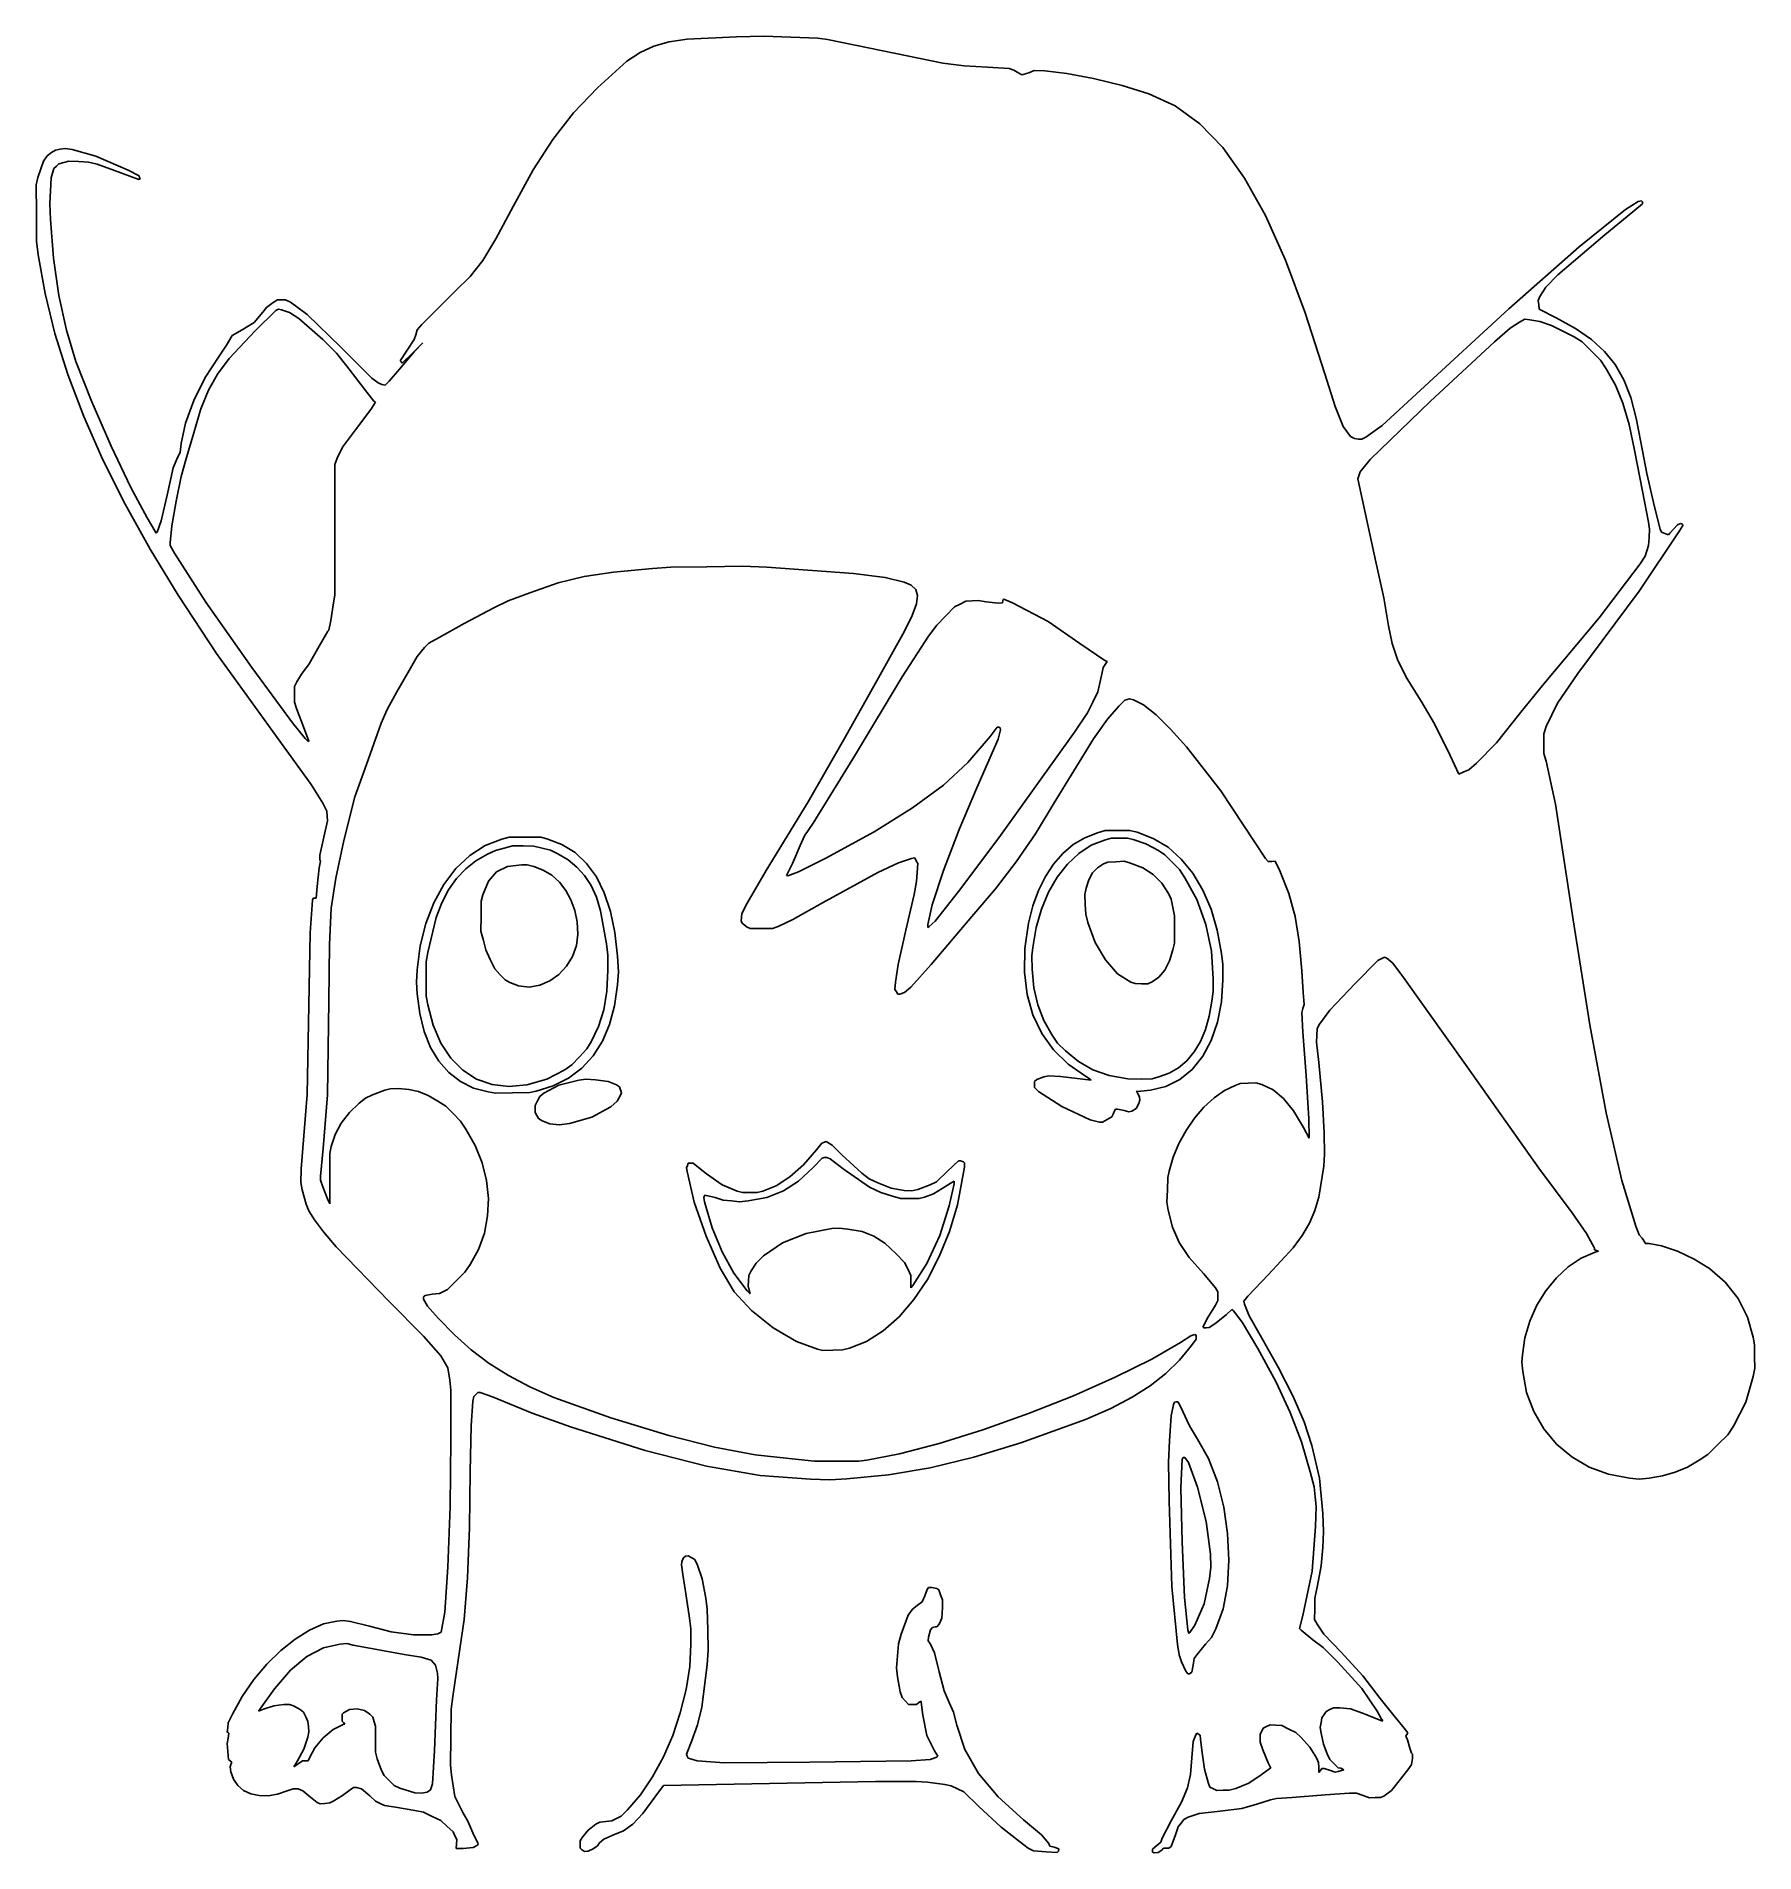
# Model space of a CAD drawing. Extents: x 0 to 178, y 0 to 188.
import ezdxf

# ---------------------------------------------------------------- set-up
doc = ezdxf.new("R2010")
doc.units = 0

msp = doc.modelspace()

# ---------------------------------------------------------------- linework, layer by layer
at = {"layer": 'Layer 1'}
for p, q in [((67.533657, 187.781747), (72.636933, 188.026239)), ((72.636933, 188.026239), (75.468993, 188.080659)), ((75.468993, 188.080659), (78.256803, 187.985649)), ((61.283754, 185.498716), (62.650101, 186.402751)), ((62.650101, 186.402751), (64.067613, 187.055529)), ((64.067613, 187.055529), (65.655672, 187.500658)), ((65.655672, 187.500658), (67.533657, 187.781747)), ((78.256803, 187.985649), (81.044603, 187.890639)), ((81.044603, 187.890639), (82.062373, 187.75579)), ((82.062373, 187.75579), (87.770743, 186.59277)), ((87.770743, 186.59277), (93.968039, 185.291964)), ((58.227033, 182.762439), (61.283754, 185.498716)), ((93.968039, 185.291964), (96.198775, 185.020772)), ((96.198775, 185.020772), (98.612243, 184.88227)), ((98.612243, 184.88227), (100.857603, 184.735125)), ((100.857603, 184.735125), (101.335072, 184.5939)), ((101.335072, 184.5939), (101.686213, 184.355515)), ((101.686213, 184.355515), (102.174363, 184.101387)), ((102.174363, 184.101387), (102.885113, 184.316835)), ((102.885113, 184.316835), (103.435583, 184.5497)), ((103.435583, 184.5497), (104.541863, 184.49697)), ((104.541863, 184.49697), (106.804412, 184.243476)), ((55.754119, 180.145696), (58.227033, 182.762439)), ((106.804412, 184.243476), (109.583848, 183.714133)), ((109.583848, 183.714133), (112.530541, 182.985735)), ((112.530541, 182.985735), (115.294863, 182.13508)), ((115.294863, 182.13508), (118.025619, 180.875928)), ((118.025619, 180.875928), (120.569626, 179.032572)), ((53.603137, 177.404815), (55.754119, 180.145696)), ((120.569626, 179.032572), (122.955531, 176.559448)), ((51.582607, 174.270097), (53.603137, 177.404815)), ((0.313223, 173.449753), (0.879859, 175.154921)), ((0.879859, 175.154921), (1.261758, 175.694516)), ((1.261758, 175.694516), (1.734333, 176.071493)), ((1.734333, 176.071493), (2.127417, 176.301856)), ((2.127417, 176.301856), (2.630567, 176.383746)), ((2.495163, 174.873327), (2.228449, 174.63301)), ((3.003974, 175.021242), (2.495163, 174.873327)), ((2.630567, 176.383746), (3.133717, 176.465636)), ((3.512785, 175.169158), (3.003974, 175.021242)), ((3.133717, 176.465636), (3.84666, 176.376236)), ((4.532665, 175.119198), (3.512785, 175.169158)), ((3.84666, 176.376236), (6.328259, 175.690991)), ((5.552545, 175.069238), (4.532665, 175.119198)), ((6.437562, 174.836602), (5.552545, 175.069238)), ((6.328259, 175.690991), (9.66062, 174.219316)), ((122.955531, 176.559448), (125.21198, 173.410993)), ((0.153937, 172.71115), (0.313223, 173.449753)), ((1.697407, 173.419174), (1.623807, 172.091644)), ((1.829571, 173.905934), (1.697407, 173.419174)), ((1.961735, 174.392693), (1.829571, 173.905934)), ((2.228449, 174.63301), (1.961735, 174.392693)), ((8.251852, 174.202679), (6.437562, 174.836602)), ((10.760182, 173.249053), (8.251852, 174.202679)), ((9.66062, 174.219316), (10.79502, 173.650866)), ((10.88734, 173.297843), (10.760182, 173.249053)), ((10.79502, 173.650866), (10.84118, 173.474355)), ((10.84118, 173.474355), (10.88734, 173.297843)), ((49.501053, 170.471839), (51.582607, 174.270097)), ((125.21198, 173.410993), (127.367621, 169.541642)), ((0.156137, 169.79059), (0.153937, 172.71115)), ((1.623807, 172.091644), (1.550207, 170.764114)), ((0.158337, 166.87003), (0.156137, 169.79059)), ((1.550207, 170.764114), (1.622657, 169.114374)), ((47.719487, 167.112831), (49.501053, 170.471839)), ((127.367621, 169.541642), (129.451101, 164.905832)), ((159.83567, 166.286146), (164.65877, 170.151662)), ((165.40836, 169.904438), (162.50993, 167.534018)), ((164.65877, 170.151662), (165.955009, 170.967577)), ((166.404, 170.74), (165.40836, 169.904438)), ((165.955009, 170.967577), (166.290377, 171.067536)), ((166.290377, 171.067536), (166.40432, 170.951196)), ((166.40432, 170.951196), (166.404, 170.74)), ((1.622657, 169.114374), (1.930602, 165.100716)), ((162.50993, 167.534018), (157.64884, 163.39763)), ((0.352008, 165.454), (0.158337, 166.87003)), ((46.356497, 164.867982), (47.719487, 167.112831)), ((152.555345, 159.881055), (159.83567, 166.286146)), ((1.051878, 161.458081), (0.352008, 165.454)), ((1.930602, 165.100716), (2.485229, 161.244)), ((45.06561, 163.230433), (46.356497, 164.867982)), ((129.451101, 164.905832), (131.491066, 159.457999)), ((43.500353, 161.693329), (45.06561, 163.230433)), ((156.412385, 162.100794), (155.78454, 161.139978)), ((157.64884, 163.39763), (156.412385, 162.100794)), ((2.075051, 157.330832), (1.051878, 161.458081)), ((2.485229, 161.244), (3.267063, 157.652771)), ((23.585571, 159.525027), (23.981342, 160.023728)), ((23.981342, 160.023728), (24.664101, 160.533267)), ((24.664101, 160.533267), (25.101811, 160.807711)), ((25.225274, 159.83296), (24.947079, 159.690842)), ((25.101811, 160.807711), (25.5295, 160.808)), ((25.52234, 159.77788), (25.225274, 159.83296)), ((25.5295, 160.808), (25.9573, 160.808)), ((25.9573, 160.808), (26.474287, 160.547026)), ((26.474287, 160.547026), (28.173849, 159.297635)), ((40.057863, 158.251869), (43.500353, 161.693329)), ((143.43812, 151.462796), (152.555345, 159.881055)), ((155.78454, 161.139978), (155.61162, 160.749059)), ((155.61162, 160.749059), (155.66492, 160.299401)), ((155.66492, 160.299401), (155.71822, 159.849743)), ((155.71822, 159.849743), (157.47729, 158.947688)), ((21.472631, 157.713927), (22.699585, 158.462803)), ((22.699585, 158.462803), (23.585571, 159.525027)), ((24.947079, 159.690842), (22.810507, 157.604364)), ((26.35524, 159.485692), (25.52234, 159.77788)), ((27.334719, 158.884347), (26.35524, 159.485692)), ((29.8061, 156.702), (27.334719, 158.884347)), ((28.173849, 159.297635), (31.660617, 155.897566)), ((39.590636, 157.68704), (40.057863, 158.251869)), ((131.491066, 159.457999), (133.516163, 153.15258)), ((153.66879, 158.503786), (152.719946, 157.853489)), ((154.21402, 158.794386), (153.66879, 158.503786)), ((154.75585, 158.746836), (154.21402, 158.794386)), ((155.791945, 158.552892), (154.75585, 158.746836)), ((156.982045, 158.163714), (155.791945, 158.552892)), ((159.33214, 156.988716), (156.982045, 158.163714)), ((157.47729, 158.947688), (159.462896, 157.840155)), ((3.418435, 153.079767), (2.075051, 157.330832)), ((3.267063, 157.652771), (4.256627, 154.435574)), ((19.085308, 154.966597), (19.832341, 156.117117)), ((19.832341, 156.117117), (20.417241, 157.11856)), ((22.810507, 157.604364), (20.127979, 154.715632)), ((20.417241, 157.11856), (21.472631, 157.713927)), ((31.2263, 155.276), (29.8061, 156.702)), ((38.542718, 155.601906), (39.279732, 156.698596)), ((40.15284, 156.338653), (39.08601, 155.293323)), ((39.262376, 155.409385), (40.15284, 156.338653)), ((39.279732, 156.698596), (39.435184, 157.192818)), ((39.435184, 157.192818), (39.590636, 157.68704)), ((151.090291, 156.469719), (144.4138, 150.280216)), ((152.719946, 157.853489), (151.090291, 156.469719)), ((160.16529, 156.451042), (159.33214, 156.988716)), ((159.462896, 157.840155), (161.119088, 156.699092)), ((161.10591, 155.509585), (160.16529, 156.451042)), ((161.119088, 156.699092), (162.483207, 155.469565)), ((4.256627, 154.435574), (5.90635, 150.245344)), ((17.63881, 152.76207), (19.085308, 154.966597)), ((20.127979, 154.715632), (18.912163, 153.114648)), ((32.2863, 153.949), (31.2263, 155.276)), ((31.660617, 155.897566), (34.895686, 152.706406)), ((37.744506, 153.639355), (39.262376, 155.409385)), ((37.805704, 154.505216), (38.542718, 155.601906)), ((37.912442, 154.376605), (37.805704, 154.505216)), ((38.01918, 154.247993), (37.912442, 154.376605)), ((39.08601, 155.293323), (38.01918, 154.247993)), ((162.04654, 154.568127), (161.10591, 155.509585)), ((162.63755, 153.663469), (162.04654, 154.568127)), ((162.483207, 155.469565), (163.592594, 154.096644)), ((5.078938, 148.712402), (3.418435, 153.079767)), ((16.444504, 150.387407), (17.63881, 152.76207)), ((18.912163, 153.114648), (17.969691, 151.454805)), ((34.122, 151.54), (32.2863, 153.949)), ((34.895686, 152.706406), (35.525981, 152.203986)), ((36.262712, 151.965556), (36.689906, 152.382075)), ((36.689906, 152.382075), (37.744506, 153.639355)), ((133.516163, 153.15258), (134.592382, 149.771632)), ((163.595428, 151.982403), (162.63755, 153.663469)), ((163.592594, 154.096644), (164.484589, 152.525398)), ((164.484589, 152.525398), (165.196532, 150.700894)), ((17.969691, 151.454805), (17.191707, 149.507895)), ((35.083143, 150.32829), (34.122, 151.54)), ((35.525981, 152.203986), (35.928627, 152.041366)), ((35.928627, 152.041366), (36.262712, 151.965556)), ((139.465309, 147.806201), (143.43812, 151.462796)), ((164.370477, 150.10842), (163.595428, 151.982403)), ((165.196532, 150.700894), (165.765766, 148.568201)), ((7.053469, 144.236251), (5.078938, 148.712402)), ((5.90635, 150.245344), (7.916941, 145.639791)), ((15.589605, 148.043434), (16.444504, 150.387407)), ((17.191707, 149.507895), (16.469349, 147.045712)), ((33.193124, 147.353763), (34.775854, 149.462753)), ((34.775854, 149.462753), (35.268585, 150.198401)), ((35.268585, 150.198401), (35.083143, 150.32829)), ((134.592382, 149.771632), (135.436001, 147.702434)), ((144.4138, 150.280216), (138.203085, 144.267622)), ((165.010448, 147.903892), (164.370477, 150.10842)), ((165.765766, 148.568201), (166.22963, 146.072388)), ((15.161328, 145.930977), (15.589605, 148.043434)), ((16.469349, 147.045712), (15.643083, 144.248632)), ((31.849656, 145.566151), (33.193124, 147.353763)), ((135.436001, 147.702434), (136.190732, 146.665713)), ((136.190732, 146.665713), (136.579677, 146.44726)), ((137.77876, 146.602586), (139.465309, 147.806201)), ((165.56309, 145.231189), (165.010448, 147.903892)), ((7.916941, 145.639791), (9.940497, 141.383181)), ((14.793745, 144.567647), (15.030285, 144.999044)), ((15.030285, 144.999044), (15.161328, 145.930977)), ((31.276034, 144.413853), (31.849656, 145.566151)), ((136.579677, 146.44726), (137.000293, 146.3822)), ((137.000293, 146.3822), (137.341, 146.382)), ((137.341, 146.382), (137.77876, 146.602586)), ((166.40272, 140.982119), (165.56309, 145.231189)), ((166.22963, 146.072388), (166.84936, 142.842078)), ((9.338937, 139.658827), (7.053469, 144.236251)), ((13.694705, 140.589067), (14.331423, 143.398699)), ((14.331423, 143.398699), (14.793745, 144.567647)), ((15.643083, 144.248632), (15.149879, 142.500293)), ((31.0411, 143.771), (31.276034, 144.413853)), ((31.0411, 137.001), (31.0411, 143.771)), ((137.175887, 143.009891), (136.93358, 142.275186)), ((138.203085, 144.267622), (137.175887, 143.009891)), ((9.940497, 141.383181), (11.629117, 138.239774)), ((15.149879, 142.500293), (14.612945, 139.960926)), ((136.93358, 142.275186), (138.79099, 133.681716)), ((166.84936, 142.842078), (167.64748, 139.391428)), ((11.932249, 134.987645), (9.338937, 139.658827)), ((13.092255, 137.922549), (13.694705, 140.589067)), ((14.612945, 139.960926), (14.181417, 137.413817)), ((167.02838, 137.804829), (166.40272, 140.982119)), ((167.64748, 139.391428), (168.23444, 137.075118)), ((11.629117, 138.239774), (12.425825, 136.883614)), ((12.662095, 136.761627), (13.092255, 137.922549)), ((14.181417, 137.413817), (14.004433, 135.642252)), ((167.13695, 137.062321), (167.02838, 137.804829)), ((169.21887, 136.665326), (170.016955, 137.50781)), ((170.016955, 137.50781), (170.347346, 137.663287)), ((170.58496, 137.437252), (170.24801, 136.887224)), ((170.347346, 137.663287), (170.53286, 137.573113)), ((170.53286, 137.573113), (170.58496, 137.437252)), ((12.425825, 136.883614), (12.555945, 136.633723)), ((12.555945, 136.633723), (12.662095, 136.761627)), ((14.004433, 135.642252), (14.0045, 135.356)), ((31.041032, 130.230666), (31.0411, 137.001)), ((170.24801, 136.887224), (166.049122, 130.653318)), ((167.03835, 135.36324), (167.08765, 136.212781)), ((167.08765, 136.212781), (167.13695, 137.062321)), ((168.23444, 137.075118), (168.36486, 136.74918)), ((168.36486, 136.74918), (168.72317, 136.605813)), ((168.72317, 136.605813), (169.08148, 136.462446)), ((169.08148, 136.462446), (169.21887, 136.665326)), ((14.830315, 130.23022), (11.932249, 134.987645)), ((14.0045, 135.356), (14.456277, 134.563199)), ((14.456277, 134.563199), (17.712874, 129.51834)), ((138.79099, 133.681716), (139.61737, 129.956051)), ((166.17353, 133.48574), (166.69064, 134.263292)), ((166.69064, 134.263292), (166.86449, 134.813266)), ((166.86449, 134.813266), (167.03835, 135.36324)), ((56.847482, 132.1726), (54.154268, 131.496085)), ((59.901936, 132.627217), (56.847482, 132.1726)), ((63.919961, 132.978473), (59.901936, 132.627217)), ((65.822751, 133.115735), (63.919961, 132.978473)), ((69.539821, 133.167665), (65.822751, 133.115735)), ((73.256891, 133.219595), (69.539821, 133.167665)), ((75.779191, 133.11626), (73.256891, 133.219595)), ((84.728645, 132.481273), (75.779191, 133.11626)), ((88.006446, 132.048332), (84.728645, 132.481273)), ((89.993491, 131.5913), (88.006446, 132.048332)), ((161.917658, 127.872582), (166.17353, 133.48574)), ((18.818605, 124.197285), (14.830315, 130.23022)), ((30.928578, 129.43415), (31.041032, 130.230666)), ((51.219961, 130.479133), (49.007421, 129.645474)), ((54.154268, 131.496085), (51.219961, 130.479133)), ((90.715812, 131.25455), (89.993491, 131.5913)), ((91.180266, 130.82171), (90.715812, 131.25455)), ((91.365106, 130.211556), (91.180266, 130.82171)), ((91.248582, 129.342864), (91.365106, 130.211556)), ((100.212359, 129.77275), (100.18933, 129.632796)), ((100.308274, 129.801624), (100.212359, 129.77275)), ((101.19914, 129.42934), (100.308274, 129.801624)), ((139.61737, 129.956051), (140.12044, 127.052746)), ((166.049122, 130.653318), (159.72091, 122.132624)), ((17.712874, 129.51834), (22.453116, 122.732005)), ((30.627284, 127.61987), (30.928578, 129.43415)), ((47.502891, 128.912881), (44.449581, 127.293711)), ((49.007421, 129.645474), (47.502891, 128.912881)), ((90.024455, 126.504971), (90.808948, 128.13441)), ((90.808948, 128.13441), (91.248582, 129.342864)), ((94.27566, 128.07194), (93.3464, 127.127131)), ((95.20493, 129.016749), (94.27566, 128.07194)), ((95.78019, 129.305288), (95.20493, 129.016749)), ((96.35545, 129.593827), (95.78019, 129.305288)), ((97.00604, 129.636587), (96.35545, 129.593827)), ((97.65662, 129.679347), (97.00604, 129.636587)), ((98.46632, 129.527797), (97.65662, 129.679347)), ((99.71852, 129.404957), (98.46632, 129.527797)), ((100.16103, 129.433667), (99.71852, 129.404957)), ((100.18933, 129.632796), (100.16103, 129.433667)), ((104.894, 127.504095), (101.19914, 129.42934)), ((156.04933, 120.89324), (161.917658, 127.872582)), ((29.420282, 124.95289), (30.325663, 126.5136)), ((30.325663, 126.5136), (30.438446, 126.6021)), ((30.438446, 126.6021), (30.627284, 127.61987)), ((44.449581, 127.293711), (41.843661, 125.840891)), ((87.333901, 121.65824), (90.024455, 126.504971)), ((93.3464, 127.127131), (92.51516, 125.971851)), ((108.17762, 125.22197), (104.894, 127.504095)), ((140.12044, 127.052746), (140.487888, 125.215328)), ((24.639445, 116.11262), (18.818605, 124.197285)), ((28.385374, 123.14034), (29.420282, 124.95289)), ((40.327134, 124.827581), (39.567482, 123.896952)), ((40.786521, 125.274651), (40.327134, 124.827581)), ((41.843661, 125.840891), (40.786521, 125.274651)), ((92.51516, 125.971851), (89.759445, 121.781999)), ((110.75311, 123.45652), (108.17762, 125.22197)), ((140.487888, 125.215328), (141.097115, 123.475617)), ((22.453116, 122.732005), (26.675263, 117.000142)), ((27.605862, 122.0483), (28.385374, 123.14034)), ((39.567482, 123.896952), (38.592764, 122.198181)), ((110.21, 120.98175), (110.4791, 122.23843)), ((110.4791, 122.23843), (110.5707, 122.74284)), ((110.5707, 122.74284), (110.77721, 123.04714)), ((110.98372, 123.35145), (110.75311, 123.45652)), ((110.77721, 123.04714), (110.98372, 123.35145)), ((141.097115, 123.475617), (142.059802, 121.574973)), ((26.884234, 120.76098), (27.113046, 121.25178)), ((26.885031, 119.96447), (26.884234, 120.76098)), ((27.113046, 121.25178), (27.605862, 122.0483)), ((38.592764, 122.198181), (37.478284, 120.241161)), ((83.835361, 115.45891), (87.333901, 121.65824)), ((89.759445, 121.781999), (84.93823, 113.724651)), ((110.03249, 120.22948), (110.21, 120.98175)), ((142.059802, 121.574973), (143.48763, 119.254756)), ((153.81797, 118.10543), (156.04933, 120.89324)), ((159.72091, 122.132624), (157.590208, 119.056324)), ((26.885827, 119.16795), (26.885031, 119.96447)), ((27.088386, 118.51619), (26.885827, 119.16795)), ((27.806176, 116.6134), (27.088386, 118.51619)), ((37.478284, 120.241161), (36.451789, 118.383452)), ((108.95668, 118.05239), (109.49458, 119.14093)), ((109.49458, 119.14093), (110.03249, 120.22948)), ((112.19629, 118.74186), (111.036907, 117.393168)), ((112.83019, 119.3779), (112.19629, 118.74186)), ((113.07062, 119.4382), (112.83019, 119.3779)), ((113.31106, 119.4985), (113.07062, 119.4382)), ((113.70525, 119.38813), (113.31106, 119.4985)), ((114.748116, 118.863196), (113.70525, 119.38813)), ((116.0524, 117.832434), (114.748116, 118.863196)), ((143.48763, 119.254756), (144.863894, 116.918203)), ((157.590208, 119.056324), (156.44019, 116.645514)), ((26.675263, 117.000142), (27.966508, 115.403371)), ((28.3775, 115.119), (27.806176, 116.6134)), ((35.862674, 116.977131), (34.316804, 112.707401)), ((36.451789, 118.383452), (35.862674, 116.977131)), ((107.6102, 116.04337), (108.95668, 118.05239)), ((111.036907, 117.393168), (109.596481, 115.36241)), ((117.56217, 116.361421), (116.0524, 117.832434)), ((144.863894, 116.918203), (146.49128, 113.624126)), ((151.295374, 114.958028), (153.81797, 118.10543)), ((156.44019, 116.645514), (156.19535, 115.893254)), ((28.618206, 110.622441), (24.639445, 116.11262)), ((27.966508, 115.403371), (28.297703, 115.075179)), ((28.297703, 115.075179), (28.377577, 115.118699)), ((28.377577, 115.118699), (28.3775, 115.119)), ((80.050651, 108.855335), (83.835361, 115.45891)), ((96.578717, 112.893351), (98.873217, 115.605321)), ((99.700964, 115.337849), (97.50689, 110.27338)), ((98.873217, 115.605321), (99.609567, 116.556711)), ((99.609567, 116.556711), (99.7773, 116.557)), ((99.956182, 116.296181), (99.700964, 115.337849)), ((99.7773, 116.557), (99.915045, 116.497292)), ((99.778717, 105.112904), (107.6102, 116.04337)), ((99.915045, 116.497292), (99.956182, 116.296181)), ((109.596481, 115.36241), (105.51918, 108.72466)), ((119.221492, 114.515732), (117.56217, 116.361421)), ((149.209, 112.83757), (151.295374, 114.958028)), ((156.19535, 115.893254), (156.19635, 114.875484)), ((156.19635, 114.875484), (156.19735, 113.857714)), ((84.93823, 113.724651), (80.54857, 106.636161)), ((94.036723, 110.561868), (96.578717, 112.893351)), ((122.765063, 109.96263), (119.221492, 114.515732)), ((146.49128, 113.624126), (147.39329, 111.709396)), ((148.43047, 112.156926), (149.209, 112.83757)), ((156.19735, 113.857714), (156.44266, 113.061194)), ((156.44266, 113.061194), (157.388554, 108.606466)), ((34.316804, 112.707401), (33.106614, 109.351687)), ((147.39329, 111.709396), (147.91188, 111.933166)), ((147.91188, 111.933166), (148.43047, 112.156926)), ((29.820895, 108.69927), (28.618206, 110.622441)), ((33.106614, 109.351687), (31.980484, 104.830751)), ((90.861701, 108.218894), (94.036723, 110.561868)), ((97.50689, 110.27338), (95.670987, 105.984999)), ((126.23565, 104.69773), (122.765063, 109.96263)), ((30.234153, 107.87778), (29.820895, 108.69927)), ((30.270993, 107.36847), (30.234153, 107.87778)), ((30.307833, 106.85916), (30.270993, 107.36847)), ((75.702121, 101.73321), (80.050651, 108.855335)), ((86.871861, 105.742145), (90.861701, 108.218894)), ((105.51918, 108.72466), (103.562086, 105.538788)), ((157.388554, 108.606466), (159.2333, 96.636994)), ((29.907978, 105.1809), (30.307833, 106.85916)), ((79.654927, 105.31565), (79.21955, 104.324711)), ((80.54857, 106.636161), (79.654927, 105.31565)), ((81.885417, 103.009341), (86.871861, 105.742145)), ((95.670987, 105.984999), (94.037135, 101.71638)), ((103.562086, 105.538788), (101.57322, 102.634344)), ((108.683428, 105.122952), (109.98488, 105.6358)), ((109.98488, 105.6358), (110.7814, 105.87686)), ((110.7814, 105.87686), (112.06467, 105.88086)), ((112.06467, 105.88086), (113.34795, 105.88486)), ((113.34795, 105.88486), (114.10021, 105.68234)), ((114.10021, 105.68234), (115.767558, 105.058636)), ((29.485872, 103.320671), (29.907978, 105.1809)), ((31.980484, 104.830751), (31.137999, 100.950874)), ((45.009356, 103.275413), (46.604052, 104.301561)), ((46.858637, 103.41733), (45.662479, 102.733875)), ((46.604052, 104.301561), (48.34308, 104.97524)), ((47.67942, 103.81316), (46.858637, 103.41733)), ((48.564437, 104.0406), (47.67942, 103.81316)), ((48.34308, 104.97524), (49.095345, 105.17834)), ((49.449455, 104.26804), (48.564437, 104.0406)), ((49.095345, 105.17834), (50.732625, 105.18134)), ((50.555725, 104.26707), (49.449455, 104.26804)), ((51.661995, 104.26611), (50.555725, 104.26707)), ((50.732625, 105.18134), (52.369905, 105.18434)), ((52.526494, 104.04398), (51.661995, 104.26611)), ((52.369905, 105.18434), (52.981942, 105.0184)), ((53.390994, 103.82186), (52.526494, 104.04398)), ((52.981942, 105.0184), (54.544932, 104.435407)), ((54.119027, 103.45747), (53.390994, 103.82186)), ((55.190526, 102.830893), (54.119027, 103.45747)), ((54.544932, 104.435407), (55.922958, 103.584136)), ((55.922958, 103.584136), (57.115984, 102.464649)), ((79.21955, 104.324711), (78.421135, 102.466181)), ((95.610126, 99.543314), (99.778717, 105.112904)), ((105.438658, 102.401795), (106.404691, 103.498568)), ((106.404691, 103.498568), (107.488156, 104.40808)), ((108.049118, 103.498405), (106.876072, 102.390826)), ((107.488156, 104.40808), (108.683428, 105.122952)), ((109.33324, 104.338854), (108.049118, 103.498405)), ((110.7108, 104.88574), (109.33324, 104.338854)), ((111.40104, 105.07616), (110.7108, 104.88574)), ((112.24181, 105.07416), (111.40104, 105.07616)), ((113.08257, 105.07216), (112.24181, 105.07416)), ((113.68694, 104.92871), (113.08257, 105.07216)), ((115.013631, 104.477715), (113.68694, 104.92871)), ((116.29434, 103.79203), (115.013631, 104.477715)), ((115.767558, 105.058636), (117.293051, 104.132422)), ((116.97665, 103.34862), (116.29434, 103.79203)), ((117.293051, 104.132422), (118.665195, 102.920219)), ((127.36786, 102.98796), (126.23565, 104.69773)), ((29.222768, 100.07257), (29.446497, 101.99748)), ((29.446497, 101.99748), (29.560557, 102.70613)), ((29.490637, 102.83982), (29.485872, 103.320671)), ((29.560557, 102.70613), (29.490637, 102.83982)), ((42.332487, 100.288635), (43.578875, 101.927527)), ((43.578875, 101.927527), (45.009356, 103.275413)), ((44.595881, 101.896319), (43.654523, 100.897548)), ((45.662479, 102.733875), (44.595881, 101.896319)), ((46.941877, 100.626753), (47.771566, 101.584527)), ((47.771566, 101.584527), (48.910388, 102.133008)), ((48.910388, 102.133008), (50.405005, 102.3079)), ((50.405005, 102.3079), (50.9699, 102.308)), ((50.9699, 102.308), (51.65348, 102.13317)), ((51.65348, 102.13317), (52.628006, 101.775296)), ((52.628006, 101.775296), (53.511033, 101.233707)), ((56.116369, 102.087543), (55.190526, 102.830893)), ((56.906759, 101.208613), (56.116369, 102.087543)), ((57.115984, 102.464649), (58.123972, 101.077006)), ((73.730901, 98.3637), (75.702121, 101.73321)), ((78.421135, 102.466181), (77.811424, 101.201661)), ((77.941367, 101.173861), (79.059016, 101.585891)), ((79.059016, 101.585891), (81.885417, 103.009341)), ((89.388052, 102.509573), (87.264906, 101.525847)), ((90.75135, 102.97315), (89.388052, 102.509573)), ((91.07653, 103.03355), (90.75135, 102.97315)), ((91.22823, 102.74018), (91.07653, 103.03355)), ((91.37994, 102.44681), (91.22823, 102.74018)), ((91.32644, 101.51469), (91.37994, 102.44681)), ((94.037135, 101.71638), (92.865711, 98.190936)), ((101.57322, 102.634344), (99.424372, 99.834582)), ((104.595684, 101.125144), (105.438658, 102.401795)), ((106.876072, 102.390826), (105.83174, 101.04255)), ((109.478108, 101.472333), (109.99341, 102.023025)), ((109.99341, 102.023025), (110.62881, 102.41433)), ((110.62881, 102.41433), (111.04651, 102.60072)), ((111.04651, 102.60072), (111.89375, 102.64092)), ((111.89375, 102.64092), (112.74098, 102.68112)), ((112.74098, 102.68112), (113.42475, 102.49352)), ((113.42475, 102.49352), (114.672318, 102.01237)), ((114.672318, 102.01237), (115.765716, 101.309291)), ((117.73195, 102.58488), (116.97665, 103.34862)), ((118.48724, 101.82115), (117.73195, 102.58488)), ((119.04639, 100.9832), (118.48724, 101.82115)), ((118.665195, 102.920219), (119.872491, 101.438545)), ((127.6727, 102.65001), (127.36786, 102.98796)), ((128.02971, 102.67821), (127.6727, 102.65001)), ((128.38672, 102.70641), (128.02971, 102.67821)), ((128.85001, 101.68864), (128.38672, 102.70641)), ((129.783787, 99.354459), (128.85001, 101.68864)), ((29.1131, 98.8563), (29.222768, 100.07257)), ((31.137999, 100.950874), (30.687999, 97.847928)), ((41.290075, 98.389469), (42.332487, 100.288635)), ((42.834084, 99.73045), (42.130246, 98.387912)), ((43.654523, 100.897548), (42.834084, 99.73045)), ((46.374655, 99.22398), (46.941877, 100.626753)), ((53.511033, 101.233707), (54.290612, 100.526685)), ((54.290612, 100.526685), (54.954791, 99.67251)), ((54.954791, 99.67251), (55.491621, 98.689462)), ((57.571898, 100.175299), (56.906759, 101.208613)), ((58.121989, 98.968794), (57.571898, 100.175299)), ((58.123972, 101.077006), (58.946887, 99.421269)), ((77.811424, 101.201661), (77.941367, 101.173861)), ((87.264906, 101.525847), (81.54299, 98.39742)), ((91.00077, 99.25816), (91.27294, 100.58258)), ((91.27294, 100.58258), (91.32644, 101.51469)), ((99.424372, 99.834582), (96.98733, 96.96276)), ((103.301418, 98.061735), (103.881395, 99.675997)), ((103.881395, 99.675997), (104.595684, 101.125144)), ((105.83174, 101.04255), (104.933759, 99.480011)), ((108.6833, 99.25455), (108.82431, 99.91565)), ((108.82431, 99.91565), (109.087031, 100.767968)), ((109.087031, 100.767968), (109.478108, 101.472333)), ((115.765716, 101.309291), (116.666352, 100.415196)), ((116.666352, 100.415196), (117.33563, 99.361)), ((120.289854, 98.71223), (119.04639, 100.9832)), ((119.872491, 101.438545), (120.903444, 99.70392)), ((120.903444, 99.70392), (121.746558, 97.732865)), ((28.513075, 95.277583), (28.754015, 98.65712)), ((28.754015, 98.65712), (28.803925, 98.85625)), ((28.803925, 98.85625), (28.9585, 98.8563)), ((28.9585, 98.8563), (29.1131, 98.8563)), ((30.687999, 97.847928), (30.495391, 94.07682)), ((40.471519, 96.260759), (41.290075, 98.389469)), ((42.130246, 98.387912), (41.538686, 96.862821)), ((46.184124, 96.99779), (46.187824, 98.54658)), ((46.187824, 98.54658), (46.374655, 99.22398)), ((55.491621, 98.689462), (55.889151, 97.595823)), ((58.567235, 97.570293), (58.121989, 98.968794)), ((58.946887, 99.421269), (59.584691, 97.497498)), ((73.194391, 97.29522), (73.730901, 98.3637)), ((81.54299, 98.39742), (78.47295, 96.646824)), ((90.15881, 95.53983), (91.00077, 99.25816)), ((92.865711, 98.190936), (92.41709, 96.13208)), ((93.1747, 96.48127), (95.610126, 99.543314)), ((102.86138, 96.28974), (103.301418, 98.061735)), ((104.933759, 99.480011), (104.199767, 97.72964)), ((108.7304, 98.23678), (108.6833, 99.25455)), ((108.7775, 97.21901), (108.7304, 98.23678)), ((117.33563, 99.361), (117.62501, 98.75951)), ((117.62501, 98.75951), (117.78733, 97.90072)), ((117.78733, 97.90072), (117.94965, 97.04193)), ((121.209968, 96.146705), (120.289854, 98.71223)), ((130.446717, 96.98193), (129.783787, 99.354459)), ((39.896701, 93.933239), (40.471519, 96.260759)), ((41.538686, 96.862821), (40.675127, 93.23653)), ((46.180424, 95.44901), (46.184124, 96.99779)), ((55.889151, 97.595823), (56.135431, 96.409872)), ((56.135431, 96.409872), (56.21851, 95.14989)), ((59.184007, 94.12208), (58.567235, 97.570293)), ((59.584691, 97.497498), (60.037348, 95.305755)), ((73.101471, 96.47083), (73.147931, 96.88303)), ((73.252422, 96.24045), (73.101471, 96.47083)), ((73.147931, 96.88303), (73.194391, 97.29522)), ((73.72837, 95.87378), (73.252422, 96.24045)), ((76.92967, 95.93371), (76.354408, 95.74149)), ((78.47295, 96.646824), (76.92967, 95.93371)), ((92.41709, 96.13208), (92.4171, 95.8411)), ((92.4171, 95.8411), (92.57408, 95.9251)), ((92.57408, 95.9251), (93.17465, 96.48134)), ((96.98733, 96.96276), (92.7679, 91.99816)), ((93.17465, 96.48134), (93.1747, 96.48127)), ((102.488127, 93.662133), (102.86138, 96.28974)), ((104.199767, 97.72964), (103.647401, 95.817872)), ((108.99914, 96.35871), (108.7775, 97.21901)), ((109.746313, 94.290394), (108.99914, 96.35871)), ((117.94965, 97.04193), (117.94876, 95.6259)), ((121.780944, 93.378852), (121.209968, 96.146705)), ((121.746558, 97.732865), (122.390335, 95.541898)), ((130.882244, 94.374081), (130.446717, 96.98193)), ((159.2333, 96.636994), (160.969538, 85.740535)), ((28.339064, 85.93502), (28.513075, 95.277583)), ((30.495391, 94.07682), (30.425084, 88.192451)), ((46.423014, 94.47549), (46.180424, 95.44901)), ((46.665602, 93.50198), (46.423014, 94.47549)), ((56.21851, 95.14989), (56.07232, 93.950835)), ((59.3174, 92.9721), (59.184007, 94.12208)), ((60.037348, 95.305755), (60.304822, 92.8461)), ((74.053368, 95.73749), (73.72837, 95.87378)), ((75.203888, 95.73949), (74.053368, 95.73749)), ((76.354408, 95.74149), (75.203888, 95.73949)), ((89.355204, 91.984902), (90.15881, 95.53983)), ((103.647401, 95.817872), (103.2943, 93.77114)), ((110.81046, 92.467058), (109.746313, 94.290394)), ((117.94788, 94.20987), (117.78802, 93.52487)), ((117.94876, 95.6259), (117.94788, 94.20987)), ((122.390335, 95.541898), (122.82328, 93.14754)), ((131.13381, 91.33394), (130.882244, 94.374081)), ((39.5855, 91.43764), (39.896701, 93.933239)), ((40.675127, 93.23653), (40.515681, 92.26301)), ((40.515681, 92.26301), (40.517181, 90.49298)), ((47.141179, 92.52846), (46.665602, 93.50198)), ((47.616755, 91.55494), (47.141179, 92.52846)), ((55.665925, 92.830433), (55.040497, 91.824667)), ((56.07232, 93.950835), (55.665925, 92.830433)), ((59.317298, 91.42038), (59.3174, 92.9721)), ((60.304822, 92.8461), (60.412595, 91.24766)), ((102.441734, 91.19289), (102.488127, 93.662133)), ((103.2943, 93.77114), (103.19068, 92.89004)), ((103.19068, 92.89004), (103.24098, 91.51435)), ((112.078195, 91.046437), (110.81046, 92.467058)), ((117.42935, 92.367101), (116.946956, 91.42032)), ((117.78802, 93.52487), (117.42935, 92.367101)), ((121.977, 90.5009), (121.780944, 93.378852)), ((122.82328, 93.14754), (122.97281, 91.99702)), ((139.00895, 92.41216), (136.66608, 90.03428)), ((139.35293, 92.58765), (139.00895, 92.41216)), ((139.69691, 92.76313), (139.35293, 92.58765)), ((139.95179, 92.65756), (139.69691, 92.76313)), ((140.553104, 92.15419), (139.95179, 92.65756)), ((141.66465, 90.66988), (140.553104, 92.15419)), ((39.50114, 90.18308), (39.5855, 91.43764)), ((40.517181, 90.49298), (40.518681, 88.72294)), ((48.146853, 90.9771), (47.616755, 91.55494)), ((48.676951, 90.39925), (48.146853, 90.9771)), ((49.151655, 90.14084), (48.676951, 90.39925)), ((53.29724, 90.300992), (52.261757, 89.855055)), ((54.237211, 90.969525), (53.29724, 90.300992)), ((55.040497, 91.824667), (54.237211, 90.969525)), ((59.213867, 89.238012), (59.317298, 91.42038)), ((60.412595, 91.24766), (60.305808, 89.89682)), ((89.08124, 90.16555), (89.355204, 91.984902)), ((92.7679, 91.99816), (90.673972, 89.641413)), ((102.717308, 88.895169), (102.441734, 91.19289)), ((103.24098, 91.51435), (103.417529, 89.569261)), ((113.43613, 90.18627), (112.078195, 91.046437)), ((116.350226, 90.699042), (115.64855, 90.21778)), ((116.946956, 91.42032), (116.350226, 90.699042)), ((121.97655, 89.21866), (121.977, 90.5009)), ((122.97193, 90.40399), (122.831214, 88.120257)), ((122.97281, 91.99702), (122.97193, 90.40399)), ((131.27822, 89.08896), (131.13381, 91.33394)), ((148.24917, 81.42145), (141.66465, 90.66988)), ((39.58342, 88.95947), (39.50114, 90.18308)), ((39.835065, 86.9128), (39.58342, 88.95947)), ((40.518681, 88.72294), (40.679312, 87.83792)), ((50.068869, 89.77481), (49.151655, 90.14084)), ((50.06895, 89.77491), (50.068869, 89.77481)), ((51.171936, 89.667699), (50.06895, 89.77491)), ((52.261757, 89.855055), (51.171936, 89.667699)), ((58.897218, 87.300134), (59.213867, 89.238012)), ((60.305808, 89.89682), (60.0124, 87.731887)), ((89.02884, 89.39522), (89.08124, 90.16555)), ((89.17647, 89.1699), (89.02884, 89.39522)), ((89.3241, 88.9446), (89.17647, 89.1699)), ((89.54759, 88.94455), (89.3241, 88.9446)), ((90.016153, 89.110448), (89.54759, 88.94455)), ((90.673972, 89.641413), (90.016153, 89.110448)), ((103.309958, 86.78213), (102.717308, 88.895169)), ((103.417529, 89.569261), (103.807149, 87.819852)), ((113.87852, 90.01576), (113.43601, 90.18669)), ((113.43601, 90.18669), (113.43613, 90.18627)), ((114.54228, 90.01176), (113.87852, 90.01576)), ((115.20604, 90.00776), (114.54228, 90.01176)), ((115.64855, 90.21778), (115.20604, 90.00776)), ((121.84381, 88.20613), (121.97655, 89.21866)), ((131.36932, 87.86175), (131.27822, 89.08896)), ((136.66608, 90.03428), (134.04946, 87.278094)), ((30.425084, 88.192451), (30.282434, 78.498915)), ((40.295877, 85.062272), (39.835065, 86.9128)), ((40.679312, 87.83792), (41.223965, 85.709794)), ((58.357819, 85.565856), (58.897218, 87.300134)), ((60.0124, 87.731887), (59.493895, 85.782087)), ((104.214792, 84.866929), (103.309958, 86.78213)), ((103.807149, 87.819852), (104.425584, 86.213713)), ((121.166895, 85.26945), (121.568039, 86.663432)), ((121.568039, 86.663432), (121.84381, 88.20613)), ((122.831214, 88.120257), (122.424735, 86.023655)), ((131.15731, 87.03451), (131.26332, 87.44813)), ((131.26382, 85.00251), (131.15731, 87.03451)), ((131.26332, 87.44813), (131.36932, 87.86175)), ((134.04946, 87.278094), (132.97742, 85.81523)), ((28.18483, 78.544994), (28.339064, 85.93502)), ((40.956434, 83.420915), (40.295877, 85.062272)), ((41.223965, 85.709794), (42.022903, 83.857626)), ((57.586138, 83.99429), (58.357819, 85.565856)), ((59.493895, 85.782087), (58.754354, 84.052723)), ((105.42692, 83.162725), (104.214792, 84.866929)), ((104.425584, 86.213713), (105.28858, 84.69843)), ((105.28858, 84.69843), (105.85027, 83.85503)), ((120.644475, 84.030049), (121.166895, 85.26945)), ((122.424735, 86.023655), (121.771492, 84.143103)), ((131.58853, 80.49247), (131.26382, 85.00251)), ((132.70572, 84.65176), (132.66722, 83.94375)), ((132.74422, 85.35977), (132.70572, 84.65176)), ((132.97742, 85.81523), (132.74422, 85.35977)), ((160.969538, 85.740535), (162.661045, 76.651669)), ((41.807314, 82.001756), (40.956434, 83.420915)), ((42.022903, 83.857626), (43.054284, 82.29911)), ((56.365598, 82.42709), (57.149008, 83.2565)), ((57.149008, 83.2565), (57.586138, 83.99429)), ((58.754354, 84.052723), (57.797834, 82.549092)), ((106.94145, 81.682676), (105.42692, 83.162725)), ((105.85027, 83.85503), (106.67864, 83.05724)), ((106.67864, 83.05724), (108.033965, 81.943423)), ((119.252202, 82.038433), (120.004877, 82.951089)), ((120.004877, 82.951089), (120.644475, 84.030049)), ((121.771492, 84.143103), (120.890486, 82.507518)), ((132.66722, 83.94375), (132.89823, 81.86396)), ((42.839095, 80.817824), (41.807314, 82.001756)), ((43.054284, 82.29911), (44.296267, 81.05194)), ((44.296267, 81.05194), (45.727012, 80.13381)), ((52.996768, 80.144639), (54.85369, 81.11297)), ((54.85369, 81.11297), (55.582188, 81.5977)), ((56.628395, 81.276497), (55.250095, 80.240236)), ((55.582188, 81.5977), (56.365598, 82.42709)), ((57.797834, 82.549092), (56.628395, 81.276497)), ((108.75349, 80.43994), (106.94145, 81.682676)), ((108.033965, 81.943423), (109.521705, 81.104901)), ((109.521705, 81.104901), (111.199967, 80.515464)), ((117.42401, 80.735487), (118.390547, 81.297945)), ((118.390547, 81.297945), (119.252202, 82.038433)), ((119.800719, 81.145816), (118.52119, 80.086916)), ((120.890486, 82.507518), (119.800719, 81.145816)), ((132.89823, 81.86396), (133.29992, 77.780416)), ((155.68075, 70.93395), (148.24917, 81.42145)), ((34.935575, 78.51379), (36.218855, 78.99849)), ((36.218855, 78.99849), (36.794116, 79.14526)), ((36.794116, 79.14526), (37.634883, 79.14726)), ((37.634883, 79.14726), (38.706792, 79.074346)), ((38.706792, 79.074346), (39.724255, 78.842829)), ((44.042356, 79.882147), (42.839095, 80.817824)), ((45.407675, 79.207753), (44.042356, 79.882147)), ((46.92563, 78.80767), (45.407675, 79.207753)), ((45.727012, 80.13381), (47.324679, 79.562414)), ((47.324679, 79.562414), (49.067425, 79.355446)), ((49.067425, 79.355446), (50.933412, 79.5306)), ((50.93337, 79.53051), (52.996768, 80.144639)), ((50.933412, 79.5306), (50.93337, 79.53051)), ((53.666993, 79.445611), (51.883148, 78.89792)), ((52.690701, 78.67833), (54.232977, 79.511424)), ((55.250095, 80.240236), (53.666993, 79.445611)), ((54.232977, 79.511424), (56.301361, 80.01343)), ((56.301361, 80.01343), (57.046697, 80.11882)), ((57.046697, 80.11882), (58.027145, 80.06742)), ((58.027145, 80.06742), (59.342086, 79.900643)), ((59.342086, 79.900643), (60.210185, 79.53867)), ((60.210185, 79.53867), (60.512119, 79.33565)), ((60.512119, 79.33565), (60.611169, 79.03227)), ((60.611169, 79.03227), (60.710219, 78.72888)), ((103.47968, 79.26486), (103.48, 79.5845)), ((103.90007, 78.86061), (103.47968, 79.26486)), ((103.48, 79.9041), (103.70664, 80.08237)), ((103.48, 79.5845), (103.48, 79.9041)), ((103.70664, 80.08237), (104.43678, 80.36583)), ((104.43678, 80.36583), (104.94028, 80.47102)), ((104.94028, 80.47102), (106.17931, 80.41992)), ((106.17931, 80.41992), (109.32112, 80.03759)), ((109.245648, 80.135764), (108.75349, 80.43994)), ((109.32112, 80.03759), (109.245648, 80.135764)), ((111.199967, 80.515464), (113.12686, 80.1489)), ((113.12686, 80.1489), (114.54289, 80.1429)), ((115.46885, 78.99319), (114.47641, 78.88959)), ((114.54289, 80.1429), (115.64916, 80.1763)), ((117.0709, 79.359735), (115.46885, 78.99319)), ((115.64916, 80.1763), (116.35718, 80.35685)), ((116.35669, 80.35692), (117.42401, 80.735487)), ((116.35718, 80.35685), (116.35669, 80.35692)), ((118.52119, 80.086916), (117.0709, 79.359735)), ((123.143491, 78.9624), (124.24202, 79.49055)), ((124.24202, 79.49055), (124.76487, 79.67984)), ((124.76487, 79.67984), (125.57794, 79.72034)), ((125.57794, 79.72034), (126.39101, 79.76084)), ((126.39101, 79.76084), (126.99765, 79.57658)), ((126.99765, 79.57658), (128.159968, 79.03844)), ((128.159968, 79.03844), (129.247428, 78.137754)), ((131.85413, 76.02314), (131.58853, 80.49247)), ((27.847202, 74.25282), (28.18483, 78.544994)), ((30.282434, 78.498915), (29.843434, 72.947351)), ((32.553287, 76.676578), (33.563798, 77.63918)), ((33.563798, 77.63918), (34.227561, 78.17587)), ((34.227561, 78.17587), (34.935575, 78.51379)), ((39.724255, 78.842829), (40.720077, 78.442545)), ((40.720077, 78.442545), (41.727063, 77.86333)), ((41.727063, 77.86333), (42.544142, 77.3268)), ((42.544142, 77.3268), (43.301122, 76.56186)), ((47.679325, 78.6854), (46.92563, 78.80767)), ((49.449355, 78.7172), (47.679325, 78.6854)), ((51.219385, 78.749), (49.449355, 78.7172)), ((51.883148, 78.89792), (51.219385, 78.749)), ((51.7947, 77.4042), (52.027323, 77.87102)), ((51.7947, 77.044), (51.7947, 77.4042)), ((52.027323, 77.87102), (52.259946, 78.33784)), ((52.259946, 78.33784), (52.690701, 78.67833)), ((59.619602, 77.258344), (57.660601, 76.197449)), ((60.28285, 77.860123), (59.619602, 77.258344)), ((60.635709, 78.46907), (60.28285, 77.860123)), ((60.710219, 78.72888), (60.635709, 78.46907)), ((106.302969, 77.307364), (103.90007, 78.86061)), ((109.2323, 75.91149), (106.302969, 77.307364)), ((114.28773, 77.61546), (114.010825, 77.076271)), ((114.47641, 78.88959), (114.01181, 78.84169)), ((114.01181, 78.84169), (114.14105, 78.71246)), ((114.14105, 78.71246), (114.32946, 78.26778)), ((114.38866, 77.95233), (114.28773, 77.61546)), ((114.32946, 78.26778), (114.38866, 77.95233)), ((120.044895, 76.092619), (121.017099, 77.227278)), ((121.017099, 77.227278), (122.059241, 78.195924)), ((122.059241, 78.195924), (123.143491, 78.9624)), ((129.247428, 78.137754), (130.291211, 76.842393)), ((133.29992, 77.780416), (133.45378, 74.56256)), ((31.08128, 74.38601), (31.716245, 75.577349)), ((31.716245, 75.577349), (32.553287, 76.676578)), ((43.301122, 76.56186), (44.058102, 75.7969)), ((44.058102, 75.7969), (44.612338, 74.96831)), ((51.794693, 76.68384), (51.7947, 77.044)), ((51.958925, 76.37547), (51.794693, 76.68384)), ((52.123159, 76.06709), (51.958925, 76.37547)), ((52.516039, 75.8222), (52.123159, 76.06709)), ((53.3032, 75.4943), (52.516039, 75.8222)), ((53.303209, 75.49443), (53.3032, 75.4943)), ((54.260817, 75.417113), (53.303209, 75.49443)), ((55.356028, 75.528704), (54.260817, 75.417113)), ((57.660601, 76.197449), (55.356028, 75.528704)), ((109.23265, 75.91123), (109.2323, 75.91149)), ((110.21008, 75.67556), (109.23265, 75.91123)), ((110.52375, 75.66856), (110.21008, 75.67556)), ((111.00369, 75.95619), (110.52375, 75.66856)), ((111.48363, 76.24382), (111.00369, 75.95619)), ((111.61146, 76.50932), (111.48363, 76.24382)), ((111.80258, 76.90758), (111.61146, 76.50932)), ((111.86588, 77.04034), (111.80258, 76.90758)), ((112.07592, 77.03034), (111.86588, 77.04034)), ((112.76799, 76.8887), (112.07592, 77.03034)), ((113.25002, 76.75686), (112.76799, 76.8887)), ((113.56451, 76.82776), (113.25002, 76.75686)), ((114.010825, 77.076271), (113.56451, 76.82776)), ((119.170459, 74.828104), (120.044895, 76.092619)), ((130.291211, 76.842393), (131.3225, 75.12023)), ((131.90153, 74.03185), (131.85413, 76.02314)), ((162.661045, 76.651669), (164.256214, 69.623466)), ((27.574271, 70.8455), (27.847202, 74.25282)), ((30.676998, 73.14708), (31.08128, 74.38601)), ((44.612338, 74.96831), (45.587148, 73.263915)), ((80.895171, 72.81367), (81.456029, 73.495039)), ((81.456029, 73.495039), (81.912756, 73.669713)), ((81.912756, 73.669713), (82.518231, 73.288527)), ((117.826212, 72.054138), (118.421622, 73.469892)), ((118.421622, 73.469892), (119.170459, 74.828104)), ((131.3225, 75.12023), (131.90153, 74.03185)), ((133.45378, 74.56256), (133.50608, 72.35002)), ((29.843434, 72.947351), (29.581273, 70.097741)), ((30.518471, 72.43907), (30.676998, 73.14708)), ((30.526471, 69.82827), (30.518471, 72.43907)), ((45.587148, 73.263915), (46.30148, 71.476862)), ((46.30148, 71.476862), (46.754239, 69.641794)), ((79.566496, 71.269286), (80.895171, 72.81367)), ((81.48656, 71.95942), (80.56488, 70.97306)), ((81.68596, 72.00942), (81.48656, 71.95942)), ((81.962469, 72.022835), (81.68596, 72.00942)), ((82.310594, 71.87993), (81.962469, 72.022835)), ((83.67391, 70.86478), (82.310594, 71.87993)), ((82.518231, 73.288527), (83.525331, 72.30232)), ((83.525331, 72.30232), (85.602401, 70.39118)), ((94.468591, 70.59937), (95.602131, 71.68695)), ((95.602131, 71.68695), (95.8061, 71.687)), ((95.8061, 71.687), (96.11634, 71.58079)), ((96.11634, 71.58079), (96.22254, 71.47459)), ((96.22254, 71.47459), (96.2226, 71.0061)), ((117.41206, 70.617), (117.826212, 72.054138)), ((133.50608, 72.35002), (133.4039, 71.13809)), ((27.524771, 69.42947), (27.574271, 70.8455)), ((29.581273, 70.097741), (29.5812, 69.6604)), ((29.5812, 69.6604), (29.8054, 68.96994)), ((30.534471, 67.21747), (30.526471, 69.82827)), ((46.754239, 69.641794), (46.944326, 67.793354)), ((67.45006, 70.9423), (67.54108, 71.18171)), ((67.50688, 70.58433), (67.45006, 70.9423)), ((68.262468, 67.393126), (67.50688, 70.58433)), ((67.54108, 71.18171), (67.6321, 71.42112)), ((67.6321, 71.42112), (67.8866, 71.4208)), ((67.8866, 71.4208), (68.141, 71.4208)), ((68.141, 71.4208), (68.530411, 71.1395)), ((68.530411, 71.1395), (69.534711, 70.32987)), ((69.534711, 70.32987), (71.13569, 69.176489)), ((76.733381, 69.091707), (78.160755, 70.014429)), ((79.056983, 69.572926), (77.482147, 68.555869)), ((78.160755, 70.014429), (79.566496, 71.269286)), ((80.56488, 70.97306), (79.056983, 69.572926)), ((86.391692, 68.962724), (83.67391, 70.86478)), ((85.602401, 70.39118), (86.354671, 69.81807)), ((86.354671, 69.81807), (87.239681, 69.38578)), ((93.335061, 69.51179), (94.468591, 70.59937)), ((95.1606, 69.5791), (94.74022, 69.33305)), ((95.16056, 69.29705), (95.1606, 69.5791)), ((96.2226, 71.0061), (95.50191, 67.12915)), ((117.22323, 68.67747), (117.26843, 69.96075)), ((117.26843, 69.96075), (117.41206, 70.617)), ((133.4039, 71.13809), (132.912815, 67.924362)), ((159.11159, 66.28761), (155.68075, 70.93395)), ((164.256214, 69.623466), (165.70344, 64.908994)), ((27.657398, 68.67721), (27.524771, 69.42947)), ((28.068941, 67.20419), (27.657398, 68.67721)), ((29.8054, 68.96994), (30.282035, 67.74848)), ((30.282035, 67.74848), (30.534471, 67.21747)), ((46.944326, 67.793354), (46.870645, 65.966183)), ((69.34549, 68.105781), (69.2408, 67.892574)), ((69.2408, 67.892574), (69.320528, 67.41718)), ((70.434928, 67.88191), (69.34549, 68.105781)), ((71.260294, 67.61752), (70.434928, 67.88191)), ((71.13569, 69.176489), (72.707531, 68.53691)), ((72.707531, 68.53691), (73.256407, 68.39393)), ((73.256407, 68.39393), (74.012285, 68.39593)), ((75.766114, 67.883772), (73.83462, 67.51852)), ((74.012285, 68.39593), (74.768162, 68.39793)), ((74.768162, 68.39793), (75.339811, 68.54373)), ((75.339811, 68.54373), (76.733381, 69.091707)), ((77.482147, 68.555869), (75.766114, 67.883772)), ((87.579263, 68.391491), (86.391692, 68.962724)), ((87.239681, 69.38578), (88.621578, 68.831791)), ((88.77772, 68.00332), (87.579263, 68.391491)), ((88.621578, 68.831791), (89.983241, 68.62113)), ((89.6077, 67.7922), (88.77772, 68.00332)), ((90.5792, 67.7922), (89.6077, 67.7922)), ((89.983241, 68.62113), (90.779751, 68.57053)), ((91.55073, 67.79225), (90.5792, 67.7922)), ((90.779751, 68.57053), (91.399271, 68.71629)), ((91.399271, 68.71629), (92.676911, 69.18693)), ((92.0882, 67.93152), (91.55073, 67.79225)), ((93.022553, 68.275662), (92.0882, 67.93152)), ((92.676911, 69.18693), (93.335061, 69.51179)), ((93.92158, 68.80402), (93.022553, 68.275662)), ((94.74022, 69.33305), (93.92158, 68.80402)), ((94.652898, 67.010365), (95.16056, 69.29705)), ((117.17803, 67.3942), (117.22323, 68.67747)), ((132.912815, 67.924362), (132.491458, 66.533298)), ((28.347856, 66.48344), (28.068941, 67.20419)), ((28.954405, 65.56691), (28.347856, 66.48344)), ((46.870645, 65.966183), (46.532098, 64.194923)), ((69.479699, 63.862895), (68.262468, 67.393126)), ((69.320528, 67.41718), (70.101573, 64.737894)), ((72.096125, 67.51892), (71.260294, 67.61752)), ((72.931957, 67.42032), (72.096125, 67.51892)), ((73.83462, 67.51852), (72.931957, 67.42032)), ((93.68199, 63.94239), (94.652898, 67.010365)), ((95.50191, 67.12915), (94.666571, 64.344202)), ((117.31897, 66.58567), (117.17803, 67.3942)), ((117.754736, 64.808289), (117.31897, 66.58567)), ((132.491458, 66.533298), (131.922057, 65.225417)), ((160.614105, 64.163607), (159.11159, 66.28761)), ((29.862984, 64.316079), (28.954405, 65.56691)), ((31.19932, 62.767546), (29.862984, 64.316079)), ((46.532098, 64.194923), (45.927589, 62.514218)), ((70.101573, 64.737894), (71.129892, 62.241774)), ((77.387923, 63.189679), (79.833932, 64.165485)), ((79.833932, 64.165485), (82.504785, 64.65411)), ((82.504785, 64.65411), (83.257055, 64.71051)), ((83.257055, 64.71051), (84.153935, 64.61091)), ((84.153935, 64.61091), (85.621504, 64.349077)), ((85.621504, 64.349077), (86.857805, 63.880369)), ((92.339731, 61.048102), (93.68199, 63.94239)), ((94.666571, 64.344202), (93.618484, 61.756365)), ((118.44882, 63.224684), (117.754736, 64.808289)), ((131.181487, 63.955209), (130.246621, 62.677159)), ((131.922057, 65.225417), (131.181487, 63.955209)), ((161.449, 62.6269), (160.614105, 64.163607)), ((165.70344, 64.908994), (166.0518, 64.016734)), ((166.0518, 64.016734), (166.36066, 63.655894)), ((36.661885, 57.12773), (31.19932, 62.767546)), ((45.927589, 62.514218), (45.05602, 60.95871)), ((70.930628, 60.576032), (69.479699, 63.862895)), ((71.129892, 62.241774), (72.356026, 60.032054)), ((75.411252, 61.854448), (77.387923, 63.189679)), ((86.857805, 63.880369), (87.993231, 63.138216)), ((87.993231, 63.138216), (89.158175, 62.05605)), ((89.158175, 62.05605), (90.012075, 61.1664)), ((119.489314, 61.675772), (118.44882, 63.224684)), ((130.246621, 62.677159), (127.7015, 59.91549)), ((160.065002, 61.606718), (161.49007, 62.22059)), ((161.44893, 62.47639), (161.449, 62.6269)), ((161.64494, 62.40389), (161.44893, 62.47639)), ((161.49007, 62.22059), (161.84097, 62.33139)), ((161.84097, 62.33139), (161.64494, 62.40389)), ((166.36066, 63.655894), (166.66953, 63.198494)), ((166.66953, 63.198494), (166.67, 63.1016)), ((166.67, 63.1016), (167.103, 63.1016)), ((167.103, 63.1016), (168.376467, 62.886764)), ((168.376467, 62.886764), (170.017405, 62.314807)), ((170.017405, 62.314807), (171.761228, 61.49456)), ((45.05602, 60.95871), (44.498497, 60.1373)), ((72.38731, 58.11493), (70.930628, 60.576032)), ((73.912628, 59.81848), (74.148415, 60.28755)), ((74.148415, 60.28755), (74.675324, 61.091972)), ((74.675324, 61.091972), (75.411252, 61.854448)), ((90.012075, 61.1664), (90.349185, 60.48432)), ((90.349185, 60.48432), (90.686275, 59.80225)), ((90.87619, 58.7595), (92.339731, 61.048102)), ((93.618484, 61.756365), (92.383663, 59.400135)), ((120.96431, 60.00247), (119.489314, 61.675772)), ((157.493906, 59.573689), (158.723833, 60.711541)), ((158.723833, 60.711541), (160.065002, 61.606718)), ((171.761228, 61.49456), (173.34335, 60.53485)), ((173.34335, 60.53485), (174.96904, 59.125918)), ((42.723732, 58.36583), (42.300054, 58.15956)), ((43.611115, 59.25156), (42.723732, 58.36583)), ((44.498497, 60.1373), (43.611115, 59.25156)), ((72.356026, 60.032054), (73.730518, 58.21197)), ((73.818128, 58.7211), (73.865378, 59.26978)), ((73.94896, 58.30072), (73.818128, 58.7211)), ((73.865378, 59.26978), (73.912628, 59.81848)), ((73.949049, 58.30047), (73.94896, 58.30072)), ((74.039683, 57.910095), (73.949049, 58.30047)), ((90.686275, 59.80225), (90.6863, 59.1673)), ((90.6863, 59.1673), (90.6863, 58.5327)), ((90.6863, 58.5327), (90.87619, 58.7595)), ((92.383663, 59.400135), (90.988125, 57.310008)), ((122.20161, 58.5463), (120.96431, 60.00247)), ((122.45745, 58.10974), (122.20161, 58.5463)), ((127.7015, 59.91549), (125.54619, 57.66095)), ((156.402565, 58.231794), (157.493906, 59.573689)), ((174.96904, 59.125918), (176.294889, 57.421371)), ((40.216, 53.512375), (36.661885, 57.12773)), ((40.23538, 57.582815), (40.222753, 57.360872)), ((40.222753, 57.360872), (40.656889, 56.627996)), ((40.395465, 57.732388), (40.23538, 57.582815)), ((41.140993, 57.8863), (40.395465, 57.732388)), ((40.656889, 56.627996), (41.731903, 55.39)), ((41.876376, 57.9533), (41.140993, 57.8863)), ((42.300054, 58.15956), (41.876376, 57.9533)), ((74.179168, 56.172548), (72.38731, 58.11493)), ((73.730518, 58.21197), (74.039683, 57.910095)), ((90.988125, 57.310008), (89.457885, 55.520479)), ((121.42986, 55.45388), (122.20196, 56.72974)), ((122.20196, 56.72974), (122.45145, 57.2165)), ((122.45145, 57.2165), (122.45445, 57.66312)), ((122.45445, 57.66312), (122.45745, 58.10974)), ((125.54619, 57.66095), (125.14663, 57.13218)), ((125.14663, 57.13218), (125.19323, 56.84528)), ((125.19323, 56.84528), (125.701883, 55.646102)), ((154.745017, 55.090395), (155.477154, 56.724485)), ((155.477154, 56.724485), (156.402565, 58.231794)), ((176.294889, 57.421371), (177.27569, 55.492419)), ((41.731903, 55.39), (43.425008, 53.652428)), ((76.436384, 54.378489), (74.179168, 56.172548)), ((89.457885, 55.520479), (87.818959, 54.066047)), ((120.93621, 54.52461), (121.42986, 55.45388)), ((122.15201, 54.8136), (121.54811, 54.41204)), ((123.32512, 55.74764), (122.15201, 54.8136)), ((123.89434, 56.28011), (123.32512, 55.74764)), ((124.08442, 56.14697), (123.89434, 56.28011)), ((124.952559, 54.973499), (124.08442, 56.14697)), ((126.5859, 52.2423), (124.952559, 54.973499)), ((125.701883, 55.646102), (126.82045, 53.63187)), ((154.233498, 53.368153), (154.745017, 55.090395)), ((177.27569, 55.492419), (177.86624, 53.41027)), ((42.038743, 51.48056), (40.216, 53.512375)), ((43.425008, 53.652428), (45.172499, 52.100792)), ((78.822297, 52.9653), (76.436384, 54.378489)), ((81.00025, 52.16553), (78.822297, 52.9653)), ((86.097362, 52.981205), (84.31911, 52.30045)), ((87.818959, 54.066047), (86.097362, 52.981205)), ((115.610987, 51.137252), (118.568533, 52.8809)), ((118.568533, 52.8809), (119.668438, 53.576629)), ((119.668438, 53.576629), (120.082213, 53.68558)), ((120.207, 53.2013), (119.73387, 52.57236)), ((120.082213, 53.68558), (120.206973, 53.63768)), ((120.206973, 53.63768), (120.207, 53.4195)), ((120.207, 53.4195), (120.207, 53.2013)), ((120.96521, 54.38444), (120.93621, 54.52461)), ((121.25666, 54.39824), (120.96521, 54.38444)), ((121.54811, 54.41204), (121.25666, 54.39824)), ((126.82045, 53.63187), (128.704808, 50.322685)), ((153.96994, 51.59639), (154.233498, 53.368153)), ((177.86624, 53.41027), (178.00807, 52.61414)), ((42.746864, 50.23317), (42.038743, 51.48056)), ((45.172499, 52.100792), (47.024878, 50.705951)), ((81.00029, 52.16592), (81.00025, 52.16553)), ((81.57555, 52.04407), (81.00029, 52.16592)), ((82.59332, 52.08027), (81.57555, 52.04407)), ((83.61109, 52.11647), (82.59332, 52.08027)), ((84.31911, 52.30045), (83.61109, 52.11647)), ((111.835175, 49.267255), (115.610987, 51.137252)), ((118.464593, 51.036207), (117.058571, 49.653694)), ((119.73387, 52.57236), (118.464593, 51.036207)), ((128.47082, 48.770696), (126.5859, 52.2423)), ((153.91494, 50.84412), (153.96994, 51.59639)), ((154.01274, 49.8706), (153.91494, 50.84412)), ((178.00807, 52.61414), (178.01207, 51.41937)), ((178.01207, 51.41937), (178.01607, 50.22459)), ((42.957115, 48.97109), (42.746864, 50.23317)), ((43.070953, 47.92355), (42.957115, 48.97109)), ((47.024878, 50.705951), (49.032644, 49.438766)), ((49.032644, 49.438766), (51.246299, 48.270098)), ((107.493289, 47.365603), (111.835175, 49.267255)), ((117.058571, 49.653694), (115.449971, 48.387219)), ((128.704808, 50.322685), (130.219088, 47.336615)), ((154.414187, 47.708479), (154.01274, 49.8706)), ((177.86585, 49.33957), (177.115713, 46.696105)), ((178.01607, 50.22459), (177.86585, 49.33957)), ((43.065453, 42.79045), (43.070953, 47.92355)), ((45.443922, 47.28902), (45.339679, 46.80994)), ((45.65072, 47.49583), (45.443922, 47.28902)), ((45.857517, 47.70262), (45.65072, 47.49583)), ((46.10492, 47.70173), (45.857517, 47.70262)), ((47.37009, 47.25517), (46.10492, 47.70173)), ((51.466606, 45.538549), (47.37009, 47.25517)), ((51.246299, 48.270098), (53.716344, 47.170808)), ((53.716344, 47.170808), (59.627603, 45.0638)), ((102.83752, 45.52699), (107.493289, 47.365603)), ((113.572961, 47.199178), (111.361709, 46.051965)), ((115.449971, 48.387219), (113.572961, 47.199178)), ((129.943761, 45.625225), (128.47082, 48.770696)), ((130.219088, 47.336615), (131.377248, 44.643997)), ((155.150541, 45.715087), (154.414187, 47.708479)), ((45.339679, 46.80994), (45.147332, 44.25914)), ((55.44295, 44.12684), (51.466606, 45.538549)), ((98.120059, 43.846109), (102.83752, 45.52699)), ((111.361709, 46.051965), (108.750381, 44.907977)), ((117.45187, 42.67523), (117.62405, 45.296382)), ((117.62405, 45.296382), (117.84681, 46.46357)), ((117.84681, 46.46357), (117.95138, 46.68482)), ((117.95138, 46.68482), (118.1366, 46.71142)), ((118.1366, 46.71142), (118.32181, 46.73802)), ((118.32181, 46.73802), (118.45384, 46.53446)), ((118.45384, 46.53446), (118.83118, 45.71137)), ((118.83118, 45.71137), (119.513118, 44.23245)), ((131.094406, 42.594767), (129.943761, 45.625225)), ((156.194265, 43.917927), (155.150541, 45.715087)), ((177.115713, 46.696105), (175.8123, 44.21305)), ((45.147332, 44.25914), (45.070837, 39.51621)), ((63.167976, 41.692862), (55.44295, 44.12684)), ((59.627603, 45.0638), (65.619697, 43.248708)), ((65.619697, 43.248708), (70.350464, 42.035817)), ((93.593097, 42.417655), (98.120059, 43.846109)), ((108.750381, 44.907977), (102.06417, 42.47926)), ((119.513118, 44.23245), (120.34105, 42.88004)), ((131.377248, 44.643997), (132.19325, 42.21517)), ((157.517819, 42.344501), (156.194265, 43.917927)), ((175.22128, 43.32146), (174.19836, 42.29522)), ((175.8123, 44.21305), (175.22128, 43.32146)), ((42.972333, 35.902832), (43.065453, 42.79045)), ((69.530911, 40.055579), (63.167976, 41.692862)), ((70.350464, 42.035817), (74.576326, 41.256918)), ((89.508825, 41.33632), (93.593097, 42.417655)), ((102.06417, 42.47926), (97.201262, 40.991464)), ((117.35184, 40.4897), (117.45187, 42.67523)), ((120.34105, 42.88004), (121.488782, 40.850833)), ((132.01244, 39.4682), (131.094406, 42.594767)), ((132.19325, 42.21517), (132.989383, 38.825684)), ((159.093662, 41.022313), (157.517819, 42.344501)), ((174.19836, 42.29522), (173.17544, 41.26898)), ((45.070837, 39.51621), (44.989672, 33.717273)), ((75.062316, 39.099301), (69.530911, 40.055579)), ((74.576326, 41.256918), (79.053703, 40.7438)), ((79.053703, 40.7438), (80.690993, 40.59666)), ((80.690993, 40.59666), (82.992033, 40.59266)), ((82.992033, 40.59266), (85.293083, 40.58866)), ((85.293083, 40.58866), (86.119433, 40.6968)), ((86.119433, 40.6968), (89.508825, 41.33632)), ((92.676912, 39.895167), (88.343667, 39.15988)), ((97.201262, 40.991464), (92.676912, 39.895167)), ((117.40694, 36.46287), (117.35184, 40.4897)), ((118.74447, 40.78098), (118.630179, 37.836533)), ((118.86293, 40.970469), (118.74447, 40.78098)), ((119.016294, 40.965164), (118.86293, 40.970469)), ((119.405218, 40.445447), (119.016294, 40.965164)), ((120.354285, 37.896493), (119.405218, 40.445447)), ((121.488782, 40.850833), (122.399538, 38.463311)), ((160.894257, 39.978865), (159.093662, 41.022313)), ((162.892062, 39.241659), (160.894257, 39.978865)), ((171.059948, 39.970494), (169.800567, 39.431427)), ((172.2791, 40.67813), (171.059948, 39.970494)), ((173.17544, 41.26898), (172.2791, 40.67813)), ((80.29275, 38.70834), (75.062316, 39.099301)), ((82.28404, 38.65274), (80.29275, 38.70834)), ((84.05407, 38.75511), (82.28404, 38.65274)), ((88.343667, 39.15988), (84.05407, 38.75511)), ((118.630179, 37.836533), (118.747114, 32.221355)), ((121.231502, 34.338485), (120.354285, 37.896493)), ((122.399538, 38.463311), (123.061861, 35.835658)), ((132.41031, 37.9157), (132.01244, 39.4682)), ((132.51567, 36.90949), (132.41031, 37.9157)), ((132.989383, 38.825684), (133.31, 35.16856)), ((165.05954, 38.8382), (162.892062, 39.241659)), ((166.07057, 38.73571), (165.05954, 38.8382)), ((167.10071, 38.83754), (166.07057, 38.73571)), ((168.485856, 39.055565), (167.10071, 38.83754)), ((169.800567, 39.431427), (168.485856, 39.055565)), ((42.741108, 29.62376), (42.972333, 35.902832)), ((117.6973, 27.617338), (117.40694, 36.46287)), ((123.061861, 35.835658), (123.464293, 33.086061)), ((132.62102, 35.90328), (132.51567, 36.90949)), ((132.57142, 33.81563), (132.62102, 35.90328)), ((121.6767, 30.97579), (121.231502, 34.338485)), ((133.31, 35.16856), (133.4021, 33.2993)), ((44.989672, 33.717273), (44.770656, 28.494144)), ((118.747114, 32.221355), (119.010402, 26.472189)), ((123.464293, 33.086061), (123.595375, 30.332705)), ((132.209521, 29.200035), (132.57142, 33.81563)), ((133.4021, 33.2993), (133.3094, 31.66592)), ((66.925822, 29.85416), (66.982582, 30.17159)), ((66.982582, 30.17159), (67.113667, 30.556235)), ((67.113667, 30.556235), (67.331887, 30.757365)), ((67.331887, 30.757365), (67.629679, 30.77182)), ((67.629679, 30.77182), (67.999482, 30.59644)), ((67.999482, 30.59644), (68.3002, 30.3941)), ((68.3002, 30.3941), (68.589449, 29.82205)), ((121.729, 29.60401), (121.6767, 30.97579)), ((123.595375, 30.332705), (123.443651, 27.693776)), ((133.3094, 31.66592), (133.152935, 29.767266)), ((42.421937, 24.951308), (42.741108, 29.62376)), ((44.770656, 28.494144), (44.433861, 24.191023)), ((67.05892, 28.83883), (66.925822, 29.85416)), ((67.415701, 26.63644), (67.05892, 28.83883)), ((68.589449, 29.82205), (69.08537, 28.400874)), ((69.08537, 28.400874), (69.448061, 26.41764)), ((121.051194, 25.821053), (121.59068, 28.45349)), ((121.59068, 28.45349), (121.729, 29.60401)), ((131.26293, 24.61549), (132.209521, 29.200035)), ((133.152935, 29.767266), (132.75515, 27.70089)), ((67.778107, 24.34062), (67.415701, 26.63644)), ((69.448061, 26.41764), (69.594981, 25.26742)), ((91.84226, 26.036853), (92.10631, 26.63546)), ((92.10631, 26.63546), (92.3682, 27.30813)), ((92.3682, 27.30813), (92.50953, 27.52384)), ((92.50953, 27.52384), (92.8418, 27.5238)), ((92.8418, 27.5238), (93.36471, 27.39029)), ((93.36471, 27.39029), (93.55533, 27.25677)), ((93.55533, 27.25677), (93.75043, 26.74865)), ((93.75043, 26.74865), (93.94554, 26.24053)), ((118.26135, 21.62287), (117.6973, 27.617338)), ((119.010402, 26.472189), (119.33517, 23.12578)), ((123.443651, 27.693776), (122.997662, 25.287459)), ((132.4813, 26.41761), (132.4733, 25.31134)), ((132.75515, 27.70089), (132.4813, 26.41761)), ((42.064983, 22.88355), (42.421937, 24.951308)), ((69.594981, 25.26742), (69.645441, 23.14338)), ((89.66595, 22.68562), (90.392422, 24.641716)), ((90.392422, 24.641716), (90.839969, 25.269077)), ((90.839969, 25.269077), (91.34136, 25.65846)), ((91.34136, 25.65846), (91.84226, 26.036853)), ((93.95564, 25.44401), (93.890602, 24.338524)), ((93.94554, 26.24053), (93.95564, 25.44401)), ((120.08255, 23.62483), (121.051194, 25.821053)), ((122.997662, 25.287459), (122.24595, 23.23194)), ((130.90639, 23.25559), (131.26293, 24.61549)), ((132.4733, 25.31134), (132.4653, 24.20507)), ((26.931014, 22.176644), (28.422082, 23.104936)), ((28.422082, 23.104936), (29.880019, 23.735428)), ((29.880019, 23.735428), (31.262781, 24.0306)), ((31.262781, 24.0306), (31.926544, 24.0879)), ((31.926544, 24.0879), (32.676383, 23.9847)), ((32.676383, 23.9847), (34.644563, 23.49107)), ((34.644563, 23.49107), (36.896151, 22.936419)), ((36.896151, 22.936419), (39.197668, 22.624555)), ((39.197668, 22.624555), (41.077738, 22.594068)), ((41.077738, 22.594068), (41.712424, 22.696401)), ((41.712424, 22.696401), (42.064983, 22.88355)), ((44.433861, 24.191023), (43.999357, 21.15211)), ((67.916829, 23.23188), (67.778107, 24.34062)), ((67.915429, 21.6378), (67.916829, 23.23188)), ((69.645441, 23.14338), (69.695901, 21.01934)), ((89.40865, 21.66685), (89.66595, 22.68562)), ((92.699751, 23.120821), (92.48421, 22.35917)), ((92.91881, 23.362418), (92.699751, 23.120821)), ((93.1751, 23.4527), (92.91881, 23.362418)), ((93.37474, 23.45272), (93.1751, 23.4527)), ((93.60034, 23.72083), (93.37474, 23.45272)), ((93.890602, 24.338524), (93.60034, 23.72083)), ((119.33517, 23.12578), (119.43187, 22.74164)), ((119.43187, 22.74164), (119.56181, 22.84947)), ((119.56181, 22.84947), (120.0825, 23.62484)), ((120.0825, 23.62484), (120.08255, 23.62483)), ((122.24595, 23.23194), (121.8092, 22.34692)), ((131.06369, 23.08178), (130.90639, 23.25559)), ((132.28503, 22.10227), (131.06369, 23.08178)), ((132.4653, 24.20507), (132.71913, 23.71831)), ((132.71913, 23.71831), (133.42583, 22.686374)), ((133.42583, 22.686374), (135.20806, 20.79775)), ((24.017667, 19.576745), (25.448861, 20.988074)), ((25.448861, 20.988074), (26.931014, 22.176644)), ((29.862823, 21.27258), (28.155808, 20.370481)), ((31.572208, 21.65231), (29.862823, 21.27258)), ((32.280222, 21.70031), (31.572208, 21.65231)), ((32.943985, 21.55179), (32.280222, 21.70031)), ((38.227645, 20.57904), (32.943985, 21.55179)), ((43.999357, 21.15211), (43.25092, 16.24026)), ((67.783799, 19.330585), (67.915429, 21.6378)), ((69.695901, 21.01934), (69.590534, 19.51481)), ((89.30327, 20.43649), (89.40865, 21.66685)), ((92.48421, 22.35917), (92.47921, 21.99242)), ((92.47921, 21.99242), (92.71408, 21.6475)), ((92.71408, 21.6475), (93.114658, 20.741993)), ((93.114658, 20.741993), (93.61185, 18.76211)), ((118.43389, 20.54486), (118.26135, 21.62287)), ((121.17841, 21.63891), (120.27614, 20.54287)), ((121.8092, 22.34692), (121.17841, 21.63891)), ((133.34907, 21.29658), (132.28503, 22.10227)), ((134.86408, 19.78616), (133.34907, 21.29658)), ((135.20806, 20.79775), (137.460704, 18.364561)), ((22.679475, 17.98018), (24.017667, 19.576745)), ((26.463246, 18.954252), (24.797218, 17.03213)), ((28.155808, 20.370481), (26.463246, 18.954252)), ((40.004029, 20.302257), (38.227645, 20.57904)), ((41.008993, 19.975135), (40.004029, 20.302257)), ((41.48167, 19.461631), (41.008993, 19.975135)), ((41.661195, 18.6257), (41.48167, 19.461631)), ((67.408616, 16.948271), (67.783799, 19.330585)), ((69.590534, 19.51481), (69.039688, 15.107696)), ((89.19789, 19.20612), (89.30327, 20.43649)), ((89.29817, 18.25401), (89.19789, 19.20612)), ((118.69436, 19.83116), (118.43389, 20.54486)), ((119.1442, 18.8515), (118.69436, 19.83116)), ((119.334, 18.5853), (119.1442, 18.8515)), ((119.90614, 19.48085), (119.74911, 18.747254)), ((120.00464, 20.15483), (119.90614, 19.48085)), ((120.27614, 20.54287), (120.00464, 20.15483)), ((137.351861, 17.037231), (134.86408, 19.78616)), ((21.476332, 16.235898), (22.679475, 17.98018)), ((24.797218, 17.03213), (23.151858, 14.69122)), ((41.577658, 15.88595), (41.718165, 18.0985)), ((41.718165, 18.0985), (41.661195, 18.6257)), ((66.813333, 14.55211), (67.408616, 16.948271)), ((89.58373, 16.70449), (89.29817, 18.25401)), ((93.61185, 18.76211), (94.120009, 16.829495)), ((119.49929, 18.5856), (119.334, 18.5853)), ((119.74911, 18.747254), (119.49929, 18.5856)), ((138.9281, 14.69142), (137.351861, 17.037231)), ((137.460704, 18.364561), (139.26835, 16.02987)), ((20.450281, 14.38142), (21.476332, 16.235898)), ((23.662735, 14.90831), (24.728748, 15.271936)), ((24.728748, 15.271936), (25.778175, 15.39923)), ((25.778175, 15.39923), (26.3632, 15.3992)), ((26.3632, 15.3992), (26.760055, 15.26398)), ((26.760055, 15.26398), (27.478209, 14.86392)), ((41.351726, 10.6476), (41.577658, 15.88595)), ((43.25092, 16.24026), (43.10913, 14.91273)), ((69.039688, 15.107696), (68.584923, 13.294326)), ((89.76902, 16.10708), (89.58373, 16.70449)), ((90.10576, 15.75309), (89.76902, 16.10708)), ((90.4425, 15.3991), (90.10576, 15.75309)), ((90.8425, 15.3991), (90.4425, 15.3991)), ((91.242541, 15.39939), (90.8425, 15.3991)), ((91.466561, 15.57561), (91.242541, 15.39939)), ((91.690581, 15.75183), (91.466561, 15.57561)), ((91.737781, 15.62876), (91.690581, 15.75183)), ((91.930391, 14.2799), (91.737781, 15.62876)), ((94.120009, 16.829495), (94.64106, 15.60575)), ((94.64106, 15.60575), (95.08772, 14.589956)), ((134.05731, 14.86886), (134.43579, 15.05208)), ((134.43579, 15.05208), (135.08864, 15.05508)), ((135.08864, 15.05508), (136.17648, 14.942827)), ((139.26835, 16.02987), (140.65127, 14.25961)), ((19.963654, 13.02313), (20.019454, 13.49641)), ((20.019454, 13.49641), (20.450281, 14.38142)), ((23.151858, 14.69122), (23.662735, 14.90831)), ((27.478209, 14.86392), (27.799508, 14.59908)), ((27.799508, 14.59908), (28.034327, 14.11912)), ((28.034327, 14.11912), (28.269146, 13.63917)), ((28.269146, 13.63917), (28.317506, 13.10587)), ((30.888239, 12.796705), (31.915995, 13.3156)), ((31.7933, 14.3983), (31.961935, 14.55091)), ((31.7933, 14.0428), (31.7933, 14.3983)), ((31.793321, 13.6874), (31.7933, 14.0428)), ((31.93812, 13.5274), (31.793321, 13.6874)), ((31.915995, 13.3156), (32.08292, 13.3674)), ((32.08292, 13.3674), (31.93812, 13.5274)), ((31.961935, 14.55091), (32.586472, 14.876945)), ((32.586472, 14.876945), (33.353479, 14.953864)), ((33.353479, 14.953864), (34.106559, 14.790556)), ((34.106559, 14.790556), (34.689315, 14.39591)), ((34.689315, 14.39591), (34.971764, 14.07422)), ((34.971764, 14.07422), (35.108315, 13.6144)), ((35.108315, 13.6144), (35.244867, 13.15459)), ((43.10913, 14.91273), (43.05989, 12.02727)), ((66.0214, 12.203349), (66.813333, 14.55211)), ((68.584923, 13.294326), (67.976664, 11.57413)), ((92.313596, 12.188618), (91.930391, 14.2799)), ((95.08772, 14.589956), (95.43358, 13.2502)), ((95.43358, 13.2502), (96.250462, 10.728676)), ((127.49305, 13.11378), (127.85223, 13.29703)), ((127.85223, 13.29703), (128.46064, 13.25353)), ((128.46064, 13.25353), (129.06905, 13.21003)), ((129.06905, 13.21003), (129.79294, 12.85121)), ((133.05102, 13.0237), (133.13142, 13.51773)), ((133.13142, 13.51773), (133.21182, 14.01174)), ((133.21182, 14.01174), (133.44532, 14.34869)), ((133.44532, 14.34869), (133.67882, 14.68564)), ((133.67882, 14.68564), (134.05731, 14.86886)), ((136.17648, 14.942827), (137.42038, 14.49513)), ((137.42038, 14.49513), (139.41972, 13.71794)), ((139.34472, 13.96128), (138.9281, 14.69142)), ((139.512, 13.7179), (139.34472, 13.96128)), ((139.41972, 13.71794), (139.512, 13.7179)), ((140.65127, 14.25961), (141.60375, 13.12354)), ((19.907854, 12.54984), (19.963654, 13.02313)), ((20.000104, 12.49214), (19.907854, 12.54984)), ((19.919294, 11.37242), (20.005824, 11.90343)), ((19.976414, 10.53165), (19.919294, 11.37242)), ((20.092354, 12.43444), (20.000104, 12.49214)), ((20.005824, 11.90343), (20.092354, 12.43444)), ((28.257523, 12.01672), (27.858305, 10.776577)), ((28.365866, 12.57256), (28.257523, 12.01672)), ((28.317506, 13.10587), (28.365866, 12.57256)), ((28.981137, 10.926767), (29.856533, 11.948048)), ((29.856533, 11.948048), (30.888239, 12.796705)), ((35.244867, 13.15459), (35.2449, 11.813)), ((35.2449, 11.813), (35.2449, 10.4715)), ((43.05989, 12.02727), (43.01065, 9.14182)), ((65.056271, 9.963238), (66.0214, 12.203349)), ((67.976664, 11.57413), (67.439994, 10.24666)), ((93.126881, 10.60654), (92.313596, 12.188618)), ((119.76721, 9.89214), (119.907523, 11.551297)), ((119.907523, 11.551297), (120.15534, 12.26007)), ((120.15534, 12.26007), (120.28472, 12.43434)), ((120.28472, 12.43434), (120.44478, 12.33684)), ((120.44478, 12.33684), (120.60484, 12.23934)), ((120.60484, 12.23934), (120.66544, 11.80581)), ((120.66544, 11.80581), (120.82148, 10.39876)), ((126.844, 12.3197), (126.98894, 12.62513)), ((126.844, 11.9037), (126.844, 12.3197)), ((126.84426, 11.48758), (126.844, 11.9037)), ((127.10727, 10.70256), (126.84426, 11.48758)), ((126.98894, 12.62513), (127.13387, 12.93055)), ((127.13387, 12.93055), (127.49305, 13.11378)), ((129.79294, 12.85121), (130.51683, 12.49238)), ((130.51683, 12.49238), (131.0723, 11.98954)), ((131.0723, 11.98954), (131.976124, 10.986785)), ((133.13532, 12.41962), (133.05102, 13.0237)), ((133.37227, 11.303684), (133.13532, 12.41962)), ((133.77719, 10.27633), (133.37227, 11.303684)), ((141.60375, 13.12354), (142.10073, 12.46324)), ((141.99834, 12.29928), (141.89594, 12.13532)), ((141.89594, 12.13532), (142.07452, 11.73161)), ((142.10073, 12.46324), (141.99834, 12.29928)), ((142.07452, 11.73161), (142.30542, 10.88614)), ((20.033534, 9.69088), (19.976414, 10.53165)), ((20.210022, 9.55418), (20.033534, 9.69088)), ((20.38651, 9.41749), (20.210022, 9.55418)), ((20.29602, 9.17949), (20.38651, 9.41749)), ((27.191833, 9.56762), (26.797662, 8.93858)), ((27.858305, 10.776577), (27.191833, 9.56762)), ((27.26799, 9.24833), (27.699147, 9.55809)), ((27.699147, 9.55809), (28.0027, 9.55812)), ((28.0027, 9.55812), (28.3062, 9.55812)), ((28.3062, 9.55812), (28.422315, 9.89)), ((28.422315, 9.89), (28.981137, 10.926767)), ((35.2449, 10.4715), (35.41973, 9.78792)), ((35.41973, 9.78792), (35.879205, 8.5703)), ((41.15457, 7.181909), (41.351726, 10.6476)), ((63.941396, 7.893027), (65.056271, 9.963238)), ((67.439994, 10.24666), (67.534214, 10.03988)), ((67.534214, 10.03988), (67.628434, 9.8331)), ((67.628434, 9.8331), (68.092408, 9.69532)), ((68.092408, 9.69532), (68.556381, 9.55753)), ((68.556381, 9.55753), (69.977071, 9.46393)), ((69.977071, 9.46393), (71.397761, 9.37033)), ((71.397761, 9.37033), (80.203691, 9.42543)), ((80.203691, 9.42543), (90.694266, 9.568519)), ((90.694266, 9.568519), (92.669872, 9.71018)), ((92.669872, 9.71018), (93.360691, 9.93312)), ((93.483051, 10.05547), (93.126881, 10.60654)), ((93.360691, 9.93312), (93.483051, 10.05547)), ((96.250462, 10.728676), (97.67073, 8.258175)), ((119.621658, 8.150745), (119.76721, 9.89214)), ((120.82148, 10.39876), (121.075894, 8.695725)), ((127.64893, 9.36553), (127.10727, 10.70256)), ((131.976124, 10.986785), (132.64738, 9.87912)), ((132.64738, 9.87912), (132.87564, 9.38055)), ((134.05736, 9.70072), (133.77719, 10.27633)), ((134.48578, 9.27191), (134.05736, 9.70072)), ((142.30542, 10.88614), (142.47825, 10.34438)), ((142.47825, 10.34438), (142.59875, 10.24437)), ((142.598, 9.80828), (142.493319, 9.194902)), ((142.59875, 10.24437), (142.598, 9.80828)), ((20.20553, 8.9415), (20.29602, 9.17949)), ((20.29935, 8.43398), (20.20553, 8.9415)), ((20.55805, 7.65642), (20.29935, 8.43398)), ((21.005131, 7.012354), (20.55805, 7.65642)), ((26.797662, 8.93858), (27.26799, 9.24833)), ((35.879205, 8.5703), (36.16385, 8.03625)), ((36.16385, 8.03625), (36.679662, 7.52521)), ((36.679662, 7.52521), (37.195474, 7.01418)), ((43.01065, 9.14182), (43.116966, 8.08895)), ((43.116966, 8.08895), (43.479017, 5.874626)), ((62.700228, 6.053964), (63.941396, 7.893027)), ((97.67073, 8.258175), (99.696008, 5.836394)), ((119.308151, 6.760265), (119.621658, 8.150745)), ((121.075894, 8.695725), (121.44001, 7.33604)), ((125.649214, 7.246911), (126.94754, 8.12326)), ((126.94754, 8.12326), (127.82108, 8.77801)), ((127.92759, 8.81351), (127.64893, 9.36553)), ((127.82108, 8.77801), (127.92759, 8.81351)), ((132.87564, 9.38055), (132.89104, 8.86685)), ((132.89104, 8.86685), (132.90644, 8.35316)), ((132.90644, 8.35316), (133.06775, 8.55769)), ((133.06775, 8.55769), (133.22905, 8.7622)), ((133.22905, 8.7622), (133.441, 8.76223)), ((133.441, 8.76223), (134.11749, 8.57897)), ((134.11749, 8.57897), (134.58242, 8.39571)), ((134.91419, 8.84311), (134.48578, 9.27191)), ((134.58242, 8.39571), (134.89515, 8.45091)), ((134.89515, 8.45091), (135.480141, 8.62865)), ((135.17351, 8.79121), (134.91419, 8.84311)), ((135.480141, 8.62865), (135.17351, 8.79121)), ((141.36603, 7.65988), (140.430025, 6.484387)), ((142.20287, 8.76409), (141.36603, 7.65988)), ((142.493319, 9.194902), (142.20287, 8.76409)), ((21.613618, 6.510902), (21.005131, 7.012354)), ((22.356534, 6.161181), (21.613618, 6.510902)), ((23.206901, 5.972312), (22.356534, 6.161181)), ((24.137745, 5.953413), (23.206901, 5.972312)), ((25.122086, 6.113602), (24.137745, 5.953413)), ((26.13295, 6.462), (25.122086, 6.113602)), ((26.755368, 6.679513), (26.13295, 6.462)), ((27.258576, 6.68406), (26.755368, 6.679513)), ((27.753176, 6.450227), (27.258576, 6.68406)), ((28.34977, 5.9526), (27.753176, 6.450227)), ((29.221597, 5.26743), (28.34977, 5.9526)), ((31.843278, 5.99418), (30.963798, 5.42592)), ((32.632974, 6.57651), (31.843278, 5.99418)), ((32.9854, 6.81467), (32.632974, 6.57651)), ((33.299164, 6.81467), (32.9854, 6.81467)), ((33.81936, 6.662132), (33.299164, 6.81467)), ((34.661274, 5.94714), (33.81936, 6.662132)), ((35.271969, 5.37684), (34.661274, 5.94714)), ((37.195474, 7.01418), (37.769011, 6.73182)), ((37.769011, 6.73182), (39.323052, 6.251279)), ((39.323052, 6.251279), (40.037076, 6.210885)), ((40.037076, 6.210885), (40.594971, 6.32036)), ((40.594971, 6.32036), (40.5951, 6.32027)), ((40.5951, 6.32027), (40.946645, 6.577261)), ((40.946645, 6.577261), (41.15457, 7.181909)), ((43.479017, 5.874626), (44.308226, 4.21264)), ((61.356219, 4.5073), (62.700228, 6.053964)), ((64.181413, 5.79666), (62.920274, 4.121093)), ((65.06585, 7.01534), (64.181413, 5.79666)), ((87.02765, 7.43289), (65.06585, 7.01534)), ((91.24076, 7.43389), (87.02765, 7.43289)), ((92.38201, 7.34139), (91.24076, 7.43389)), ((94.18702, 7.11686), (92.38201, 7.34139)), ((94.85078, 6.98481), (94.18702, 7.11686)), ((95.50558, 6.667), (94.85078, 6.98481)), ((96.16038, 6.34919), (95.50558, 6.667)), ((97.71813, 4.83355), (96.16038, 6.34919)), ((99.696008, 5.836394), (102.32792, 3.46103)), ((118.689599, 5.301648), (119.308151, 6.760265)), ((121.44001, 7.33604), (121.62587, 6.83987)), ((121.62587, 6.83987), (121.99175, 6.67488)), ((121.99175, 6.67488), (122.35764, 6.50988)), ((122.35764, 6.50988), (122.9915, 6.51988)), ((122.9915, 6.51988), (123.62536, 6.52988)), ((123.62536, 6.52988), (124.30921, 6.71749)), ((124.30921, 6.71749), (125.649214, 7.246911)), ((128.52976, 5.66704), (127.88636, 5.52077)), ((130.14315, 5.75544), (128.52976, 5.66704)), ((133.57082, 6.02936), (130.14315, 5.75544)), ((136.09312, 6.21809), (133.57082, 6.02936)), ((136.80114, 6.22109), (136.09312, 6.21809)), ((137.47977, 5.9867), (136.80114, 6.22109)), ((138.15839, 5.75232), (137.47977, 5.9867)), ((138.71879, 5.75432), (138.15839, 5.75232)), ((139.27918, 5.75632), (138.71879, 5.75432)), ((139.63898, 5.91974), (139.27918, 5.75632)), ((140.430025, 6.484387), (139.63898, 5.91974)), ((29.525712, 5.11145), (29.221597, 5.26743)), ((30.02365, 5.15665), (29.525712, 5.11145)), ((30.521589, 5.20185), (30.02365, 5.15665)), ((30.963798, 5.42592), (30.521589, 5.20185)), ((35.732258, 5.16611), (35.271969, 5.37684)), ((36.192547, 4.95539), (35.732258, 5.16611)), ((37.334107, 4.77374), (36.192547, 4.95539)), ((39.345417, 4.42664), (37.334107, 4.77374)), ((40.21517, 4.2612), (39.345417, 4.42664)), ((41.118366, 3.82005), (40.21517, 4.2612)), ((42.021561, 3.3789), (41.118366, 3.82005)), ((44.308226, 4.21264), (44.803548, 3.3277)), ((60.198714, 3.60047), (60.682342, 3.83709)), ((60.682342, 3.83709), (61.356219, 4.5073)), ((62.920274, 4.121093), (61.904753, 3.024107)), ((100.01423, 2.716636), (97.71813, 4.83355)), ((117.62891, 3.35584), (118.689599, 5.301648)), ((120.530356, 4.120274), (119.38894, 3.74341)), ((122.69685, 4.37218), (120.530356, 4.120274)), ((124.93128, 4.638891), (122.69685, 4.37218)), ((126.49068, 5.08453), (124.93128, 4.638891)), ((127.88636, 5.52077), (126.49068, 5.08453)), ((42.653249, 2.79406), (42.021561, 3.3789)), ((43.284935, 2.20921), (42.653249, 2.79406)), ((43.475565, 1.81542), (43.284935, 2.20921)), ((44.803548, 3.3277), (45.344521, 2.10347)), ((45.344521, 2.10347), (45.885494, 0.97628)), ((56.6411, 1.63747), (57.258496, 2.401611)), ((57.258496, 2.401611), (58.07303, 3.01051)), ((58.07303, 3.01051), (58.466031, 3.20706)), ((58.466031, 3.20706), (59.090559, 3.28546)), ((59.090559, 3.28546), (59.715087, 3.36386)), ((59.715087, 3.36386), (60.198714, 3.60047)), ((60.941897, 2.331128), (59.838753, 1.86758)), ((61.904753, 3.024107), (60.941897, 2.331128)), ((101.9161, 1.2225), (100.01423, 2.716636)), ((102.32792, 3.46103), (104.180634, 1.888874)), ((104.180634, 1.888874), (104.94665, 1.01379)), ((116.70282, 1.56547), (117.62891, 3.35584)), ((118.08357, 1.8905), (117.609369, 0.684815)), ((118.35525, 2.73862), (118.08357, 1.8905)), ((118.64267, 3.11722), (118.35525, 2.73862)), ((118.93008, 3.49582), (118.64267, 3.11722)), ((119.38894, 3.74341), (118.93008, 3.49582)), ((43.666195, 1.42163), (43.475565, 1.81542)), ((43.608775, 0.48697), (43.637485, 0.9543)), ((44.320364, 0.50067), (43.608775, 0.48697)), ((43.637485, 0.9543), (43.666195, 1.42163)), ((45.35768, 0.609402), (44.320364, 0.50067)), ((45.835834, 0.84688), (45.35768, 0.609402)), ((45.885494, 0.97628), (45.835834, 0.84688)), ((56.455815, 0.54064), (56.456523, 0.91205)), ((56.57812, 0.39326), (56.455815, 0.54064)), ((56.456523, 0.91205), (56.457231, 1.28347)), ((56.457231, 1.28347), (56.6411, 1.63747)), ((56.8805, 0.171), (56.57812, 0.39326)), ((57.264942, 0.20553), (56.880483, 0.1706)), ((56.880483, 0.1706), (56.8805, 0.171)), ((57.782614, 0.444059), (57.264942, 0.20553)), ((58.237184, 0.771835), (57.782614, 0.444059)), ((58.432333, 1.07451), (58.237184, 0.771835)), ((58.909944, 1.449865), (58.432333, 1.07451)), ((59.838753, 1.86758), (58.909944, 1.449865)), ((102.82836, 0.53321), (101.9161, 1.2225)), ((103.378076, 0.259122), (102.82836, 0.53321)), ((104.69139, 0.13067), (103.378076, 0.259122)), ((105.83051, 0.06767), (104.69139, 0.13067)), ((104.94665, 1.01379), (105.05974, 0.74455)), ((105.05974, 0.74455), (105.50855, 0.62952)), ((105.50855, 0.62952), (105.980032, 0.444407)), ((105.946, 0.20684), (105.83051, 0.06767)), ((105.980032, 0.444407), (105.946, 0.20684)), ((115.693, 0.42587), (116.1278, 0.7899)), ((115.693, 0.26359), (115.693, 0.42587)), ((115.69313, 0.10132), (115.693, 0.26359)), ((115.848, 0.05922), (115.69313, 0.10132)), ((115.84835, 0.05933), (115.848, 0.05922)), ((116.271625, 0.074722), (115.84835, 0.05933)), ((116.1278, 0.7899), (116.56259, 1.15393)), ((116.64366, 0.31663), (116.271625, 0.074722)), ((116.56259, 1.15393), (116.70282, 1.56547)), ((116.84159, 0.53809), (116.64366, 0.31663)), ((117.04192, 0.52079), (116.84159, 0.53809)), ((117.377946, 0.526041), (117.04192, 0.52079)), ((117.609369, 0.684815), (117.377946, 0.526041))]:
    msp.add_line(p, q, dxfattribs=at)

doc.saveas('drawing.dxf')
